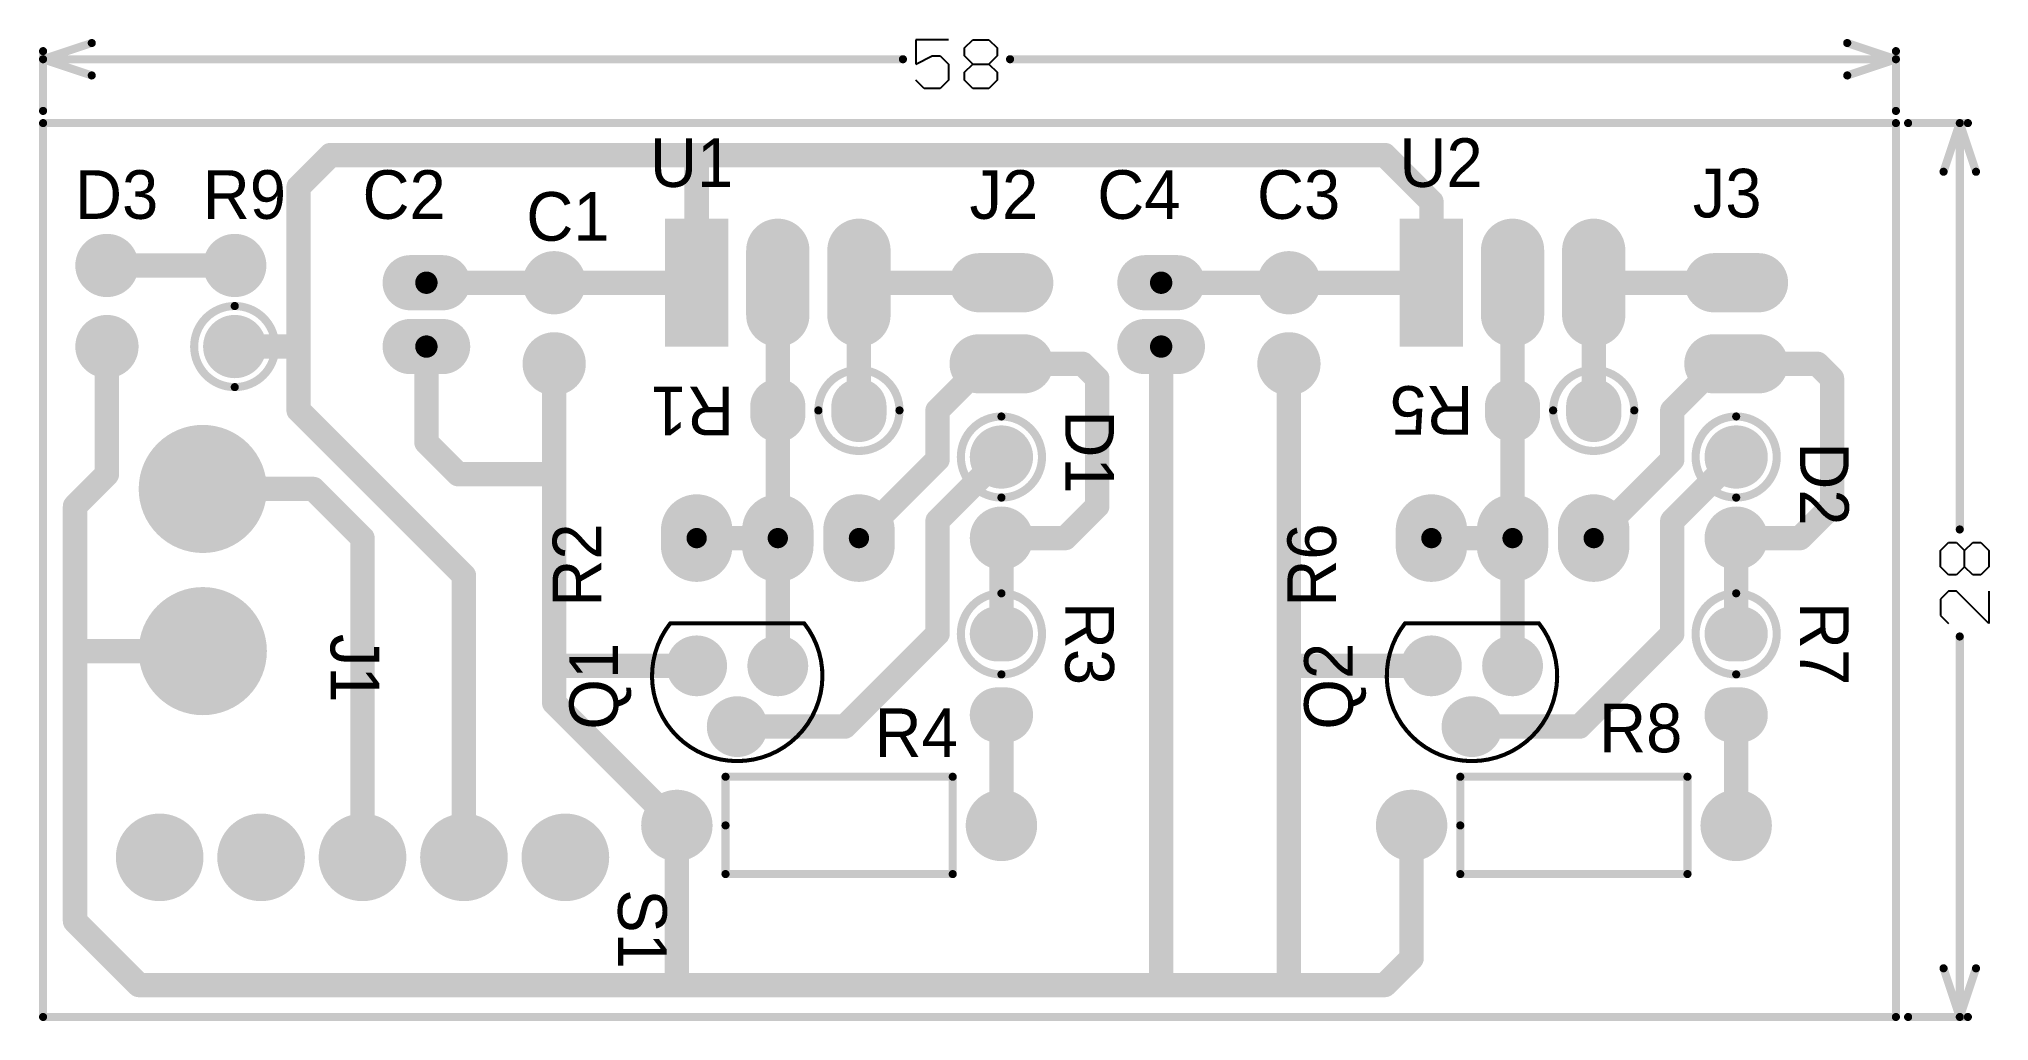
# Model space of a CAD drawing. Header units: millimetres. Extents: x 9.9 to 70.9, y 5.9 to 36.6.
import ezdxf

# ---------------------------------------------------------------- set-up
doc = ezdxf.new("R2010")
doc.units = ezdxf.units.MM
for name, color, linetype in [('BottomLayer', 5, 'Continuous'), ('BottomSolder', 6, 'Continuous'), ('Mechanical1', 6, 'Continuous'), ('MultiLayer', 9, 'Continuous'), ('PadHoleLayer', 156, 'Continuous'), ('TopLayer', 1, 'Continuous'), ('TopOverlay', 2, 'Continuous'), ('TopSolder', 216, 'Continuous')]:
    doc.layers.add(name, color=color, linetype=linetype)

msp = doc.modelspace()

# ---------------------------------------------------------------- texts
at = {"layer": 'TopOverlay'}
for s, p in [('U1', (29, 32)), ('U2', (52.46, 32)), ('D3', (11, 31)), ('R9', (15, 31)), ('C2', (20, 31)), ('J2', (39, 31)), ('C4', (43, 31)), ('C3', (48, 31)), ('J3', (61.641, 31.045)), ('C1', (25.127, 30.315)), ('R4', (36.03, 14.14)), ('R8', (58.71, 14.29))]:
    msp.add_text(s, height=1.524, dxfattribs=at).set_placement(p)
for s, rotation, p in [('R1', 180, (31.63, 25.74)), ('R5', 180, (54.77, 25.76)), ('D1', 270, (42, 25)), ('D2', 270, (65, 24)), ('R6', 90, (50.476, 18.854)), ('R2', 90, (27.476, 18.854)), ('R3', 270, (42, 19)), ('R7', 270, (65, 19)), ('J1', 270, (19, 18)), ('Q1', 90, (28, 15)), ('Q2', 90, (51, 15)), ('S1', 270, (28, 10))]:
    msp.add_text(s, height=1.524, rotation=rotation, dxfattribs=at).set_placement(p)

# ---------------------------------------------------------------- blocks, each defined once
blk = doc.blocks.new('CAP_CER_1')
at = {"layer": 'BottomLayer', "const_width": 0.889}
for points in [[(-2.095, 0, 1), (-1.206, 0, 1)], [(0.445, 0, 1), (1.333, 0, 1)]]:
    blk.add_lwpolyline(points, format="xyb", close=True, dxfattribs=at)
at = {"layer": 'BottomSolder', "const_width": 0.991}
for points in [[(-2.146, 0, 1), (-1.156, 0, 1)], [(0.394, 0, 1), (1.384, 0, 1)]]:
    blk.add_lwpolyline(points, format="xyb", close=True, dxfattribs=at)
at = {"layer": 'MultiLayer', "const_width": 0.889}
for points in [[(-2.095, 0, 1), (-1.206, 0, 1)], [(0.445, 0, 1), (1.333, 0, 1)]]:
    blk.add_lwpolyline(points, format="xyb", close=True, dxfattribs=at)
at = {"layer": 'PadHoleLayer', "const_width": 0.4}
for points in [[(-1.851, 0, 1), (-1.451, 0, 1)], [(0.689, 0, 1), (1.089, 0, 1)]]:
    blk.add_lwpolyline(points, format="xyb", close=True, dxfattribs=at)
at = {"layer": 'TopLayer', "const_width": 0.889}
for points in [[(-2.095, 0, 1), (-1.206, 0, 1)], [(0.445, 0, 1), (1.333, 0, 1)]]:
    blk.add_lwpolyline(points, format="xyb", close=True, dxfattribs=at)
at = {"layer": 'TopSolder', "const_width": 0.991}
for points in [[(-2.146, 0, 1), (-1.156, 0, 1)], [(0.394, 0, 1), (1.384, 0, 1)]]:
    blk.add_lwpolyline(points, format="xyb", close=True, dxfattribs=at)
blk = doc.blocks.new('CAP_ELEC_5X11X2MM_2')
at = {"layer": 'BottomLayer', "const_width": 1.524}
for points in [[(-1, 0.508), (-1, -0.508)], [(1, 0.508), (1, -0.508)]]:
    blk.add_lwpolyline(points, dxfattribs=at)
at = {"layer": 'BottomLayer', "const_width": 0.762}
for points in [[(-1.381, 0.508, 1), (-0.619, 0.508, 1)], [(0.619, 0.508, 1), (1.381, 0.508, 1)], [(-1.381, -0.508, 1), (-0.619, -0.508, 1)], [(0.619, -0.508, 1), (1.381, -0.508, 1)]]:
    blk.add_lwpolyline(points, format="xyb", close=True, dxfattribs=at)
at = {"layer": 'BottomSolder', "const_width": 1.727}
for points in [[(-1, 0.508), (-1, -0.508)], [(1, 0.508), (1, -0.508)]]:
    blk.add_lwpolyline(points, dxfattribs=at)
at = {"layer": 'BottomSolder', "const_width": 0.864}
for points in [[(-1.432, 0.508, 1), (-0.568, 0.508, 1)], [(0.568, 0.508, 1), (1.432, 0.508, 1)], [(-1.432, -0.508, 1), (-0.568, -0.508, 1)], [(0.568, -0.508, 1), (1.432, -0.508, 1)]]:
    blk.add_lwpolyline(points, format="xyb", close=True, dxfattribs=at)
at = {"layer": 'MultiLayer', "const_width": 1.524}
for points in [[(-1, 0.508), (-1, -0.508)], [(1, 0.508), (1, -0.508)]]:
    blk.add_lwpolyline(points, dxfattribs=at)
at = {"layer": 'MultiLayer', "const_width": 0.762}
for points in [[(-1.381, 0.508, 1), (-0.619, 0.508, 1)], [(0.619, 0.508, 1), (1.381, 0.508, 1)], [(-1.381, -0.508, 1), (-0.619, -0.508, 1)], [(0.619, -0.508, 1), (1.381, -0.508, 1)]]:
    blk.add_lwpolyline(points, format="xyb", close=True, dxfattribs=at)
at = {"layer": 'PadHoleLayer', "const_width": 0.35}
for points in [[(-1.175, 0, 1), (-0.825, 0, 1)], [(0.825, 0, 1), (1.175, 0, 1)]]:
    blk.add_lwpolyline(points, format="xyb", close=True, dxfattribs=at)
at = {"layer": 'TopLayer', "const_width": 1.524}
for points in [[(-1, 0.508), (-1, -0.508)], [(1, 0.508), (1, -0.508)]]:
    blk.add_lwpolyline(points, dxfattribs=at)
at = {"layer": 'TopLayer', "const_width": 0.762}
for points in [[(-1.381, 0.508, 1), (-0.619, 0.508, 1)], [(0.619, 0.508, 1), (1.381, 0.508, 1)], [(-1.381, -0.508, 1), (-0.619, -0.508, 1)], [(0.619, -0.508, 1), (1.381, -0.508, 1)]]:
    blk.add_lwpolyline(points, format="xyb", close=True, dxfattribs=at)
at = {"layer": 'TopSolder', "const_width": 1.727}
for points in [[(-1, 0.508), (-1, -0.508)], [(1, 0.508), (1, -0.508)]]:
    blk.add_lwpolyline(points, dxfattribs=at)
at = {"layer": 'TopSolder', "const_width": 0.864}
for points in [[(-1.432, 0.508, 1), (-0.568, 0.508, 1)], [(0.568, 0.508, 1), (1.432, 0.508, 1)], [(-1.432, -0.508, 1), (-0.568, -0.508, 1)], [(0.568, -0.508, 1), (1.432, -0.508, 1)]]:
    blk.add_lwpolyline(points, format="xyb", close=True, dxfattribs=at)
blk = doc.blocks.new('CAP_CER_3')
at = {"layer": 'BottomLayer', "const_width": 0.889}
for points in [[(-2.095, 0, 1), (-1.206, 0, 1)], [(0.445, 0, 1), (1.333, 0, 1)]]:
    blk.add_lwpolyline(points, format="xyb", close=True, dxfattribs=at)
at = {"layer": 'BottomSolder', "const_width": 0.991}
for points in [[(-2.146, 0, 1), (-1.156, 0, 1)], [(0.394, 0, 1), (1.384, 0, 1)]]:
    blk.add_lwpolyline(points, format="xyb", close=True, dxfattribs=at)
at = {"layer": 'MultiLayer', "const_width": 0.889}
for points in [[(-2.095, 0, 1), (-1.206, 0, 1)], [(0.445, 0, 1), (1.333, 0, 1)]]:
    blk.add_lwpolyline(points, format="xyb", close=True, dxfattribs=at)
at = {"layer": 'PadHoleLayer', "const_width": 0.4}
for points in [[(-1.851, 0, 1), (-1.451, 0, 1)], [(0.689, 0, 1), (1.089, 0, 1)]]:
    blk.add_lwpolyline(points, format="xyb", close=True, dxfattribs=at)
at = {"layer": 'TopLayer', "const_width": 0.889}
for points in [[(-2.095, 0, 1), (-1.206, 0, 1)], [(0.445, 0, 1), (1.333, 0, 1)]]:
    blk.add_lwpolyline(points, format="xyb", close=True, dxfattribs=at)
at = {"layer": 'TopSolder', "const_width": 0.991}
for points in [[(-2.146, 0, 1), (-1.156, 0, 1)], [(0.394, 0, 1), (1.384, 0, 1)]]:
    blk.add_lwpolyline(points, format="xyb", close=True, dxfattribs=at)
blk = doc.blocks.new('CAP_ELEC_5X11X2MM_4')
at = {"layer": 'BottomLayer', "const_width": 1.524}
for points in [[(-1, 0.508), (-1, -0.508)], [(1, 0.508), (1, -0.508)]]:
    blk.add_lwpolyline(points, dxfattribs=at)
at = {"layer": 'BottomLayer', "const_width": 0.762}
for points in [[(-1.381, 0.508, 1), (-0.619, 0.508, 1)], [(0.619, 0.508, 1), (1.381, 0.508, 1)], [(-1.381, -0.508, 1), (-0.619, -0.508, 1)], [(0.619, -0.508, 1), (1.381, -0.508, 1)]]:
    blk.add_lwpolyline(points, format="xyb", close=True, dxfattribs=at)
at = {"layer": 'BottomSolder', "const_width": 1.727}
for points in [[(-1, 0.508), (-1, -0.508)], [(1, 0.508), (1, -0.508)]]:
    blk.add_lwpolyline(points, dxfattribs=at)
at = {"layer": 'BottomSolder', "const_width": 0.864}
for points in [[(-1.432, 0.508, 1), (-0.568, 0.508, 1)], [(0.568, 0.508, 1), (1.432, 0.508, 1)], [(-1.432, -0.508, 1), (-0.568, -0.508, 1)], [(0.568, -0.508, 1), (1.432, -0.508, 1)]]:
    blk.add_lwpolyline(points, format="xyb", close=True, dxfattribs=at)
at = {"layer": 'MultiLayer', "const_width": 1.524}
for points in [[(-1, 0.508), (-1, -0.508)], [(1, 0.508), (1, -0.508)]]:
    blk.add_lwpolyline(points, dxfattribs=at)
at = {"layer": 'MultiLayer', "const_width": 0.762}
for points in [[(-1.381, 0.508, 1), (-0.619, 0.508, 1)], [(0.619, 0.508, 1), (1.381, 0.508, 1)], [(-1.381, -0.508, 1), (-0.619, -0.508, 1)], [(0.619, -0.508, 1), (1.381, -0.508, 1)]]:
    blk.add_lwpolyline(points, format="xyb", close=True, dxfattribs=at)
at = {"layer": 'PadHoleLayer', "const_width": 0.35}
for points in [[(-1.175, 0, 1), (-0.825, 0, 1)], [(0.825, 0, 1), (1.175, 0, 1)]]:
    blk.add_lwpolyline(points, format="xyb", close=True, dxfattribs=at)
at = {"layer": 'TopLayer', "const_width": 1.524}
for points in [[(-1, 0.508), (-1, -0.508)], [(1, 0.508), (1, -0.508)]]:
    blk.add_lwpolyline(points, dxfattribs=at)
at = {"layer": 'TopLayer', "const_width": 0.762}
for points in [[(-1.381, 0.508, 1), (-0.619, 0.508, 1)], [(0.619, 0.508, 1), (1.381, 0.508, 1)], [(-1.381, -0.508, 1), (-0.619, -0.508, 1)], [(0.619, -0.508, 1), (1.381, -0.508, 1)]]:
    blk.add_lwpolyline(points, format="xyb", close=True, dxfattribs=at)
at = {"layer": 'TopSolder', "const_width": 1.727}
for points in [[(-1, 0.508), (-1, -0.508)], [(1, 0.508), (1, -0.508)]]:
    blk.add_lwpolyline(points, dxfattribs=at)
at = {"layer": 'TopSolder', "const_width": 0.864}
for points in [[(-1.432, 0.508, 1), (-0.568, 0.508, 1)], [(0.568, 0.508, 1), (1.432, 0.508, 1)], [(-1.432, -0.508, 1), (-0.568, -0.508, 1)], [(0.568, -0.508, 1), (1.432, -0.508, 1)]]:
    blk.add_lwpolyline(points, format="xyb", close=True, dxfattribs=at)
blk = doc.blocks.new('DO_41_VERTICAL_5')
at = {"layer": 'BottomLayer', "const_width": 0.889}
for points in [[(-1.714, 0, 1), (-0.825, 0, 1)], [(0.825, 0, 1), (1.714, 0, 1)]]:
    blk.add_lwpolyline(points, format="xyb", close=True, dxfattribs=at)
at = {"layer": 'BottomSolder', "const_width": 0.991}
for points in [[(-1.765, 0, 1), (-0.775, 0, 1)], [(0.775, 0, 1), (1.765, 0, 1)]]:
    blk.add_lwpolyline(points, format="xyb", close=True, dxfattribs=at)
at = {"layer": 'MultiLayer', "const_width": 0.889}
for points in [[(-1.714, 0, 1), (-0.825, 0, 1)], [(0.825, 0, 1), (1.714, 0, 1)]]:
    blk.add_lwpolyline(points, format="xyb", close=True, dxfattribs=at)
at = {"layer": 'PadHoleLayer', "const_width": 0.5}
for points in [[(-1.52, 0, 1), (-1.02, 0, 1)], [(1.02, 0, 1), (1.52, 0, 1)]]:
    blk.add_lwpolyline(points, format="xyb", close=True, dxfattribs=at)
at = {"layer": 'TopLayer', "const_width": 0.889}
for points in [[(-1.714, 0, 1), (-0.825, 0, 1)], [(0.825, 0, 1), (1.714, 0, 1)]]:
    blk.add_lwpolyline(points, format="xyb", close=True, dxfattribs=at)
at = {"layer": 'TopOverlay'}
for points, const_width in [([(2.54, 0, 1), (0, 0, 1)], 0.254), ([(-0.064, 0, 1), (0.064, 0, 1)], 0.127), ([(2.477, 0, 1), (2.603, 0, 1)], 0.127)]:
    blk.add_lwpolyline(points, format="xyb", close=True, dxfattribs=dict(at, const_width=const_width))
at = {"layer": 'TopSolder', "const_width": 0.991}
for points in [[(-1.765, 0, 1), (-0.775, 0, 1)], [(0.775, 0, 1), (1.765, 0, 1)]]:
    blk.add_lwpolyline(points, format="xyb", close=True, dxfattribs=at)
blk = doc.blocks.new('DO_41_VERTICAL_6')
at = {"layer": 'BottomLayer', "const_width": 0.889}
for points in [[(-1.714, 0, 1), (-0.825, 0, 1)], [(0.825, 0, 1), (1.714, 0, 1)]]:
    blk.add_lwpolyline(points, format="xyb", close=True, dxfattribs=at)
at = {"layer": 'BottomSolder', "const_width": 0.991}
for points in [[(-1.765, 0, 1), (-0.775, 0, 1)], [(0.775, 0, 1), (1.765, 0, 1)]]:
    blk.add_lwpolyline(points, format="xyb", close=True, dxfattribs=at)
at = {"layer": 'MultiLayer', "const_width": 0.889}
for points in [[(-1.714, 0, 1), (-0.825, 0, 1)], [(0.825, 0, 1), (1.714, 0, 1)]]:
    blk.add_lwpolyline(points, format="xyb", close=True, dxfattribs=at)
at = {"layer": 'PadHoleLayer', "const_width": 0.5}
for points in [[(-1.52, 0, 1), (-1.02, 0, 1)], [(1.02, 0, 1), (1.52, 0, 1)]]:
    blk.add_lwpolyline(points, format="xyb", close=True, dxfattribs=at)
at = {"layer": 'TopLayer', "const_width": 0.889}
for points in [[(-1.714, 0, 1), (-0.825, 0, 1)], [(0.825, 0, 1), (1.714, 0, 1)]]:
    blk.add_lwpolyline(points, format="xyb", close=True, dxfattribs=at)
at = {"layer": 'TopOverlay'}
for points, const_width in [([(2.54, 0, 1), (0, 0, 1)], 0.254), ([(-0.064, 0, 1), (0.064, 0, 1)], 0.127), ([(2.477, 0, 1), (2.603, 0, 1)], 0.127)]:
    blk.add_lwpolyline(points, format="xyb", close=True, dxfattribs=dict(at, const_width=const_width))
at = {"layer": 'TopSolder', "const_width": 0.991}
for points in [[(-1.765, 0, 1), (-0.775, 0, 1)], [(0.775, 0, 1), (1.765, 0, 1)]]:
    blk.add_lwpolyline(points, format="xyb", close=True, dxfattribs=at)
blk = doc.blocks.new('BLOCK_TERMINAL_2_7')
at = {"layer": 'BottomLayer', "const_width": 1.905}
for points in [[(-0.952, 2.54, 1), (0.952, 2.54, 1)], [(-0.952, -2.54, 1), (0.952, -2.54, 1)]]:
    blk.add_lwpolyline(points, format="xyb", close=True, dxfattribs=at)
at = {"layer": 'BottomSolder', "const_width": 2.007}
for points in [[(-1.003, 2.54, 1), (1.003, 2.54, 1)], [(-1.003, -2.54, 1), (1.003, -2.54, 1)]]:
    blk.add_lwpolyline(points, format="xyb", close=True, dxfattribs=at)
at = {"layer": 'MultiLayer', "const_width": 1.905}
for points in [[(-0.952, 2.54, 1), (0.952, 2.54, 1)], [(-0.952, -2.54, 1), (0.952, -2.54, 1)]]:
    blk.add_lwpolyline(points, format="xyb", close=True, dxfattribs=at)
at = {"layer": 'PadHoleLayer', "const_width": 0.5}
for points in [[(-0.25, 2.54, 1), (0.25, 2.54, 1)], [(-0.25, -2.54, 1), (0.25, -2.54, 1)]]:
    blk.add_lwpolyline(points, format="xyb", close=True, dxfattribs=at)
at = {"layer": 'TopLayer', "const_width": 1.905}
for points in [[(-0.952, 2.54, 1), (0.952, 2.54, 1)], [(-0.952, -2.54, 1), (0.952, -2.54, 1)]]:
    blk.add_lwpolyline(points, format="xyb", close=True, dxfattribs=at)
at = {"layer": 'TopSolder', "const_width": 2.007}
for points in [[(-1.003, 2.54, 1), (1.003, 2.54, 1)], [(-1.003, -2.54, 1), (1.003, -2.54, 1)]]:
    blk.add_lwpolyline(points, format="xyb", close=True, dxfattribs=at)
blk = doc.blocks.new('HEADER_1X2_8')
at = {"layer": 'BottomLayer', "const_width": 1.651}
for points in [[(0.699, 1.27), (-0.699, 1.27)], [(0.699, -1.27), (-0.699, -1.27)]]:
    blk.add_lwpolyline(points, dxfattribs=at)
at = {"layer": 'BottomLayer', "const_width": 0.825}
for points in [[(-1.111, 1.27, 1), (-0.286, 1.27, 1)], [(0.286, 1.27, 1), (1.111, 1.27, 1)], [(-1.111, -1.27, 1), (-0.286, -1.27, 1)], [(0.286, -1.27, 1), (1.111, -1.27, 1)]]:
    blk.add_lwpolyline(points, format="xyb", close=True, dxfattribs=at)
at = {"layer": 'BottomSolder', "const_width": 1.854}
for points in [[(0.699, 1.27), (-0.699, 1.27)], [(0.699, -1.27), (-0.699, -1.27)]]:
    blk.add_lwpolyline(points, dxfattribs=at)
at = {"layer": 'BottomSolder', "const_width": 0.927}
for points in [[(-1.162, 1.27, 1), (-0.235, 1.27, 1)], [(0.235, 1.27, 1), (1.162, 1.27, 1)], [(-1.162, -1.27, 1), (-0.235, -1.27, 1)], [(0.235, -1.27, 1), (1.162, -1.27, 1)]]:
    blk.add_lwpolyline(points, format="xyb", close=True, dxfattribs=at)
at = {"layer": 'MultiLayer', "const_width": 1.651}
for points in [[(0.699, 1.27), (-0.699, 1.27)], [(0.699, -1.27), (-0.699, -1.27)]]:
    blk.add_lwpolyline(points, dxfattribs=at)
at = {"layer": 'MultiLayer', "const_width": 0.825}
for points in [[(-1.111, 1.27, 1), (-0.286, 1.27, 1)], [(0.286, 1.27, 1), (1.111, 1.27, 1)], [(-1.111, -1.27, 1), (-0.286, -1.27, 1)], [(0.286, -1.27, 1), (1.111, -1.27, 1)]]:
    blk.add_lwpolyline(points, format="xyb", close=True, dxfattribs=at)
at = {"layer": 'PadHoleLayer', "const_width": 0.45}
for points in [[(-0.225, 1.27, 1), (0.225, 1.27, 1)], [(-0.225, -1.27, 1), (0.225, -1.27, 1)]]:
    blk.add_lwpolyline(points, format="xyb", close=True, dxfattribs=at)
at = {"layer": 'TopLayer', "const_width": 1.651}
for points in [[(0.699, 1.27), (-0.699, 1.27)], [(0.699, -1.27), (-0.699, -1.27)]]:
    blk.add_lwpolyline(points, dxfattribs=at)
at = {"layer": 'TopLayer', "const_width": 0.825}
for points in [[(-1.111, 1.27, 1), (-0.286, 1.27, 1)], [(0.286, 1.27, 1), (1.111, 1.27, 1)], [(-1.111, -1.27, 1), (-0.286, -1.27, 1)], [(0.286, -1.27, 1), (1.111, -1.27, 1)]]:
    blk.add_lwpolyline(points, format="xyb", close=True, dxfattribs=at)
at = {"layer": 'TopSolder', "const_width": 1.854}
for points in [[(0.699, 1.27), (-0.699, 1.27)], [(0.699, -1.27), (-0.699, -1.27)]]:
    blk.add_lwpolyline(points, dxfattribs=at)
at = {"layer": 'TopSolder', "const_width": 0.927}
for points in [[(-1.162, 1.27, 1), (-0.235, 1.27, 1)], [(0.235, 1.27, 1), (1.162, 1.27, 1)], [(-1.162, -1.27, 1), (-0.235, -1.27, 1)], [(0.235, -1.27, 1), (1.162, -1.27, 1)]]:
    blk.add_lwpolyline(points, format="xyb", close=True, dxfattribs=at)
blk = doc.blocks.new('HEADER_1X2_9')
at = {"layer": 'BottomLayer', "const_width": 1.651}
for points in [[(0.699, 1.27), (-0.699, 1.27)], [(0.699, -1.27), (-0.699, -1.27)]]:
    blk.add_lwpolyline(points, dxfattribs=at)
at = {"layer": 'BottomLayer', "const_width": 0.825}
for points in [[(-1.111, 1.27, 1), (-0.286, 1.27, 1)], [(0.286, 1.27, 1), (1.111, 1.27, 1)], [(-1.111, -1.27, 1), (-0.286, -1.27, 1)], [(0.286, -1.27, 1), (1.111, -1.27, 1)]]:
    blk.add_lwpolyline(points, format="xyb", close=True, dxfattribs=at)
at = {"layer": 'BottomSolder', "const_width": 1.854}
for points in [[(0.699, 1.27), (-0.699, 1.27)], [(0.699, -1.27), (-0.699, -1.27)]]:
    blk.add_lwpolyline(points, dxfattribs=at)
at = {"layer": 'BottomSolder', "const_width": 0.927}
for points in [[(-1.162, 1.27, 1), (-0.235, 1.27, 1)], [(0.235, 1.27, 1), (1.162, 1.27, 1)], [(-1.162, -1.27, 1), (-0.235, -1.27, 1)], [(0.235, -1.27, 1), (1.162, -1.27, 1)]]:
    blk.add_lwpolyline(points, format="xyb", close=True, dxfattribs=at)
at = {"layer": 'MultiLayer', "const_width": 1.651}
for points in [[(0.699, 1.27), (-0.699, 1.27)], [(0.699, -1.27), (-0.699, -1.27)]]:
    blk.add_lwpolyline(points, dxfattribs=at)
at = {"layer": 'MultiLayer', "const_width": 0.825}
for points in [[(-1.111, 1.27, 1), (-0.286, 1.27, 1)], [(0.286, 1.27, 1), (1.111, 1.27, 1)], [(-1.111, -1.27, 1), (-0.286, -1.27, 1)], [(0.286, -1.27, 1), (1.111, -1.27, 1)]]:
    blk.add_lwpolyline(points, format="xyb", close=True, dxfattribs=at)
at = {"layer": 'PadHoleLayer', "const_width": 0.45}
for points in [[(-0.225, 1.27, 1), (0.225, 1.27, 1)], [(-0.225, -1.27, 1), (0.225, -1.27, 1)]]:
    blk.add_lwpolyline(points, format="xyb", close=True, dxfattribs=at)
at = {"layer": 'TopLayer', "const_width": 1.651}
for points in [[(0.699, 1.27), (-0.699, 1.27)], [(0.699, -1.27), (-0.699, -1.27)]]:
    blk.add_lwpolyline(points, dxfattribs=at)
at = {"layer": 'TopLayer', "const_width": 0.825}
for points in [[(-1.111, 1.27, 1), (-0.286, 1.27, 1)], [(0.286, 1.27, 1), (1.111, 1.27, 1)], [(-1.111, -1.27, 1), (-0.286, -1.27, 1)], [(0.286, -1.27, 1), (1.111, -1.27, 1)]]:
    blk.add_lwpolyline(points, format="xyb", close=True, dxfattribs=at)
at = {"layer": 'TopSolder', "const_width": 1.854}
for points in [[(0.699, 1.27), (-0.699, 1.27)], [(0.699, -1.27), (-0.699, -1.27)]]:
    blk.add_lwpolyline(points, dxfattribs=at)
at = {"layer": 'TopSolder', "const_width": 0.927}
for points in [[(-1.162, 1.27, 1), (-0.235, 1.27, 1)], [(0.235, 1.27, 1), (1.162, 1.27, 1)], [(-1.162, -1.27, 1), (-0.235, -1.27, 1)], [(0.235, -1.27, 1), (1.162, -1.27, 1)]]:
    blk.add_lwpolyline(points, format="xyb", close=True, dxfattribs=at)
blk = doc.blocks.new('TO_92_10')
at = {"layer": 'BottomLayer', "const_width": 0.85}
for points in [[(-0.425, 0.952, 1), (0.425, 0.952, 1)], [(-1.695, -0.952, 1), (-0.845, -0.952, 1)], [(0.845, -0.952, 1), (1.695, -0.952, 1)]]:
    blk.add_lwpolyline(points, format="xyb", close=True, dxfattribs=at)
at = {"layer": 'BottomSolder', "const_width": 0.952}
for points in [[(-0.476, 0.952, 1), (0.476, 0.952, 1)], [(-1.746, -0.952, 1), (-0.794, -0.952, 1)], [(0.794, -0.952, 1), (1.746, -0.952, 1)]]:
    blk.add_lwpolyline(points, format="xyb", close=True, dxfattribs=at)
at = {"layer": 'MultiLayer', "const_width": 0.85}
for points in [[(-0.425, 0.952, 1), (0.425, 0.952, 1)], [(-1.695, -0.952, 1), (-0.845, -0.952, 1)], [(0.845, -0.952, 1), (1.695, -0.952, 1)]]:
    blk.add_lwpolyline(points, format="xyb", close=True, dxfattribs=at)
at = {"layer": 'PadHoleLayer', "const_width": 0.4}
for points in [[(-0.2, 0.952, 1), (0.2, 0.952, 1)], [(-1.47, -0.952, 1), (-1.07, -0.952, 1)], [(1.07, -0.952, 1), (1.47, -0.952, 1)]]:
    blk.add_lwpolyline(points, format="xyb", close=True, dxfattribs=at)
at = {"layer": 'TopLayer', "const_width": 0.85}
for points in [[(-0.425, 0.952, 1), (0.425, 0.952, 1)], [(-1.695, -0.952, 1), (-0.845, -0.952, 1)], [(0.845, -0.952, 1), (1.695, -0.952, 1)]]:
    blk.add_lwpolyline(points, format="xyb", close=True, dxfattribs=at)
at = {"layer": 'TopOverlay', "const_width": 0.127}
blk.add_lwpolyline([(-2.094, -2.286, -2.05592), (2.102, -2.277)], format="xyb", dxfattribs=at)
blk.add_lwpolyline([(2.094, -2.286), (-2.094, -2.286)], dxfattribs=at)
at = {"layer": 'TopOverlay', "const_width": 0.0635}
for points in [[(-2.126, -2.286, 1), (-2.063, -2.286, 1)], [(-2.126, -2.286, 1), (-2.063, -2.286, 1)], [(2.063, -2.286, 1), (2.126, -2.286, 1)], [(2.07, -2.277, 1), (2.133, -2.277, 1)]]:
    blk.add_lwpolyline(points, format="xyb", close=True, dxfattribs=at)
at = {"layer": 'TopSolder', "const_width": 0.952}
for points in [[(-0.476, 0.952, 1), (0.476, 0.952, 1)], [(-1.746, -0.952, 1), (-0.794, -0.952, 1)], [(0.794, -0.952, 1), (1.746, -0.952, 1)]]:
    blk.add_lwpolyline(points, format="xyb", close=True, dxfattribs=at)
blk = doc.blocks.new('TO_92_11')
at = {"layer": 'BottomLayer', "const_width": 0.85}
for points in [[(-0.425, 0.952, 1), (0.425, 0.952, 1)], [(-1.695, -0.952, 1), (-0.845, -0.952, 1)], [(0.845, -0.952, 1), (1.695, -0.952, 1)]]:
    blk.add_lwpolyline(points, format="xyb", close=True, dxfattribs=at)
at = {"layer": 'BottomSolder', "const_width": 0.952}
for points in [[(-0.476, 0.952, 1), (0.476, 0.952, 1)], [(-1.746, -0.952, 1), (-0.794, -0.952, 1)], [(0.794, -0.952, 1), (1.746, -0.952, 1)]]:
    blk.add_lwpolyline(points, format="xyb", close=True, dxfattribs=at)
at = {"layer": 'MultiLayer', "const_width": 0.85}
for points in [[(-0.425, 0.952, 1), (0.425, 0.952, 1)], [(-1.695, -0.952, 1), (-0.845, -0.952, 1)], [(0.845, -0.952, 1), (1.695, -0.952, 1)]]:
    blk.add_lwpolyline(points, format="xyb", close=True, dxfattribs=at)
at = {"layer": 'PadHoleLayer', "const_width": 0.4}
for points in [[(-0.2, 0.952, 1), (0.2, 0.952, 1)], [(-1.47, -0.952, 1), (-1.07, -0.952, 1)], [(1.07, -0.952, 1), (1.47, -0.952, 1)]]:
    blk.add_lwpolyline(points, format="xyb", close=True, dxfattribs=at)
at = {"layer": 'TopLayer', "const_width": 0.85}
for points in [[(-0.425, 0.952, 1), (0.425, 0.952, 1)], [(-1.695, -0.952, 1), (-0.845, -0.952, 1)], [(0.845, -0.952, 1), (1.695, -0.952, 1)]]:
    blk.add_lwpolyline(points, format="xyb", close=True, dxfattribs=at)
at = {"layer": 'TopOverlay', "const_width": 0.127}
blk.add_lwpolyline([(-2.094, -2.286, -2.05592), (2.102, -2.277)], format="xyb", dxfattribs=at)
blk.add_lwpolyline([(2.094, -2.286), (-2.094, -2.286)], dxfattribs=at)
at = {"layer": 'TopOverlay', "const_width": 0.0635}
for points in [[(-2.126, -2.286, 1), (-2.063, -2.286, 1)], [(-2.126, -2.286, 1), (-2.063, -2.286, 1)], [(2.063, -2.286, 1), (2.126, -2.286, 1)], [(2.07, -2.277, 1), (2.133, -2.277, 1)]]:
    blk.add_lwpolyline(points, format="xyb", close=True, dxfattribs=at)
at = {"layer": 'TopSolder', "const_width": 0.952}
for points in [[(-0.476, 0.952, 1), (0.476, 0.952, 1)], [(-1.746, -0.952, 1), (-0.794, -0.952, 1)], [(0.794, -0.952, 1), (1.746, -0.952, 1)]]:
    blk.add_lwpolyline(points, format="xyb", close=True, dxfattribs=at)
blk = doc.blocks.new('RES_VERTICAL_12')
at = {"layer": 'BottomLayer', "const_width": 1.524}
for points in [[(-1.27, 0.127), (-1.27, -0.127)], [(1.27, 0.127), (1.27, -0.127)]]:
    blk.add_lwpolyline(points, dxfattribs=at)
at = {"layer": 'BottomLayer', "const_width": 0.762}
for points in [[(-1.651, 0.127, 1), (-0.889, 0.127, 1)], [(-1.651, -0.127, 1), (-0.889, -0.127, 1)], [(0.889, 0.127, 1), (1.651, 0.127, 1)], [(0.889, -0.127, 1), (1.651, -0.127, 1)]]:
    blk.add_lwpolyline(points, format="xyb", close=True, dxfattribs=at)
at = {"layer": 'BottomSolder', "const_width": 1.727}
for points in [[(-1.27, 0.127), (-1.27, -0.127)], [(1.27, 0.127), (1.27, -0.127)]]:
    blk.add_lwpolyline(points, dxfattribs=at)
at = {"layer": 'BottomSolder', "const_width": 0.864}
for points in [[(-1.702, 0.127, 1), (-0.838, 0.127, 1)], [(-1.702, -0.127, 1), (-0.838, -0.127, 1)], [(0.838, 0.127, 1), (1.702, 0.127, 1)], [(0.838, -0.127, 1), (1.702, -0.127, 1)]]:
    blk.add_lwpolyline(points, format="xyb", close=True, dxfattribs=at)
at = {"layer": 'MultiLayer', "const_width": 1.524}
for points in [[(-1.27, 0.127), (-1.27, -0.127)], [(1.27, 0.127), (1.27, -0.127)]]:
    blk.add_lwpolyline(points, dxfattribs=at)
at = {"layer": 'MultiLayer', "const_width": 0.762}
for points in [[(-1.651, 0.127, 1), (-0.889, 0.127, 1)], [(-1.651, -0.127, 1), (-0.889, -0.127, 1)], [(0.889, 0.127, 1), (1.651, 0.127, 1)], [(0.889, -0.127, 1), (1.651, -0.127, 1)]]:
    blk.add_lwpolyline(points, format="xyb", close=True, dxfattribs=at)
at = {"layer": 'PadHoleLayer', "const_width": 0.4}
for points in [[(-1.47, 0, 1), (-1.07, 0, 1)], [(1.07, 0, 1), (1.47, 0, 1)]]:
    blk.add_lwpolyline(points, format="xyb", close=True, dxfattribs=at)
at = {"layer": 'TopLayer', "const_width": 1.524}
for points in [[(-1.27, 0.127), (-1.27, -0.127)], [(1.27, 0.127), (1.27, -0.127)]]:
    blk.add_lwpolyline(points, dxfattribs=at)
at = {"layer": 'TopLayer', "const_width": 0.762}
for points in [[(-1.651, 0.127, 1), (-0.889, 0.127, 1)], [(-1.651, -0.127, 1), (-0.889, -0.127, 1)], [(0.889, 0.127, 1), (1.651, 0.127, 1)], [(0.889, -0.127, 1), (1.651, -0.127, 1)]]:
    blk.add_lwpolyline(points, format="xyb", close=True, dxfattribs=at)
at = {"layer": 'TopOverlay'}
for points, const_width in [([(2.54, 0, 1), (0, 0, 1)], 0.254), ([(-0.064, 0, 1), (0.064, 0, 1)], 0.127), ([(2.477, 0, 1), (2.603, 0, 1)], 0.127)]:
    blk.add_lwpolyline(points, format="xyb", close=True, dxfattribs=dict(at, const_width=const_width))
at = {"layer": 'TopSolder', "const_width": 1.727}
for points in [[(-1.27, 0.127), (-1.27, -0.127)], [(1.27, 0.127), (1.27, -0.127)]]:
    blk.add_lwpolyline(points, dxfattribs=at)
at = {"layer": 'TopSolder', "const_width": 0.864}
for points in [[(-1.702, 0.127, 1), (-0.838, 0.127, 1)], [(-1.702, -0.127, 1), (-0.838, -0.127, 1)], [(0.838, 0.127, 1), (1.702, 0.127, 1)], [(0.838, -0.127, 1), (1.702, -0.127, 1)]]:
    blk.add_lwpolyline(points, format="xyb", close=True, dxfattribs=at)
blk = doc.blocks.new('TRIMPOT_13')
at = {"layer": 'BottomLayer', "const_width": 2.032}
for points in [[(-2.54, -0.254), (-2.54, 0.254)], [(0, -0.254), (0, 0.254)], [(2.54, -0.254), (2.54, 0.254)]]:
    blk.add_lwpolyline(points, dxfattribs=at)
at = {"layer": 'BottomLayer', "const_width": 1.016}
for points in [[(-3.048, 0.254, 1), (-2.032, 0.254, 1)], [(-0.508, 0.254, 1), (0.508, 0.254, 1)], [(2.032, 0.254, 1), (3.048, 0.254, 1)], [(-3.048, -0.254, 1), (-2.032, -0.254, 1)], [(-0.508, -0.254, 1), (0.508, -0.254, 1)], [(2.032, -0.254, 1), (3.048, -0.254, 1)]]:
    blk.add_lwpolyline(points, format="xyb", close=True, dxfattribs=at)
at = {"layer": 'BottomSolder', "const_width": 2.2352}
for points in [[(-2.54, -0.254), (-2.54, 0.254)], [(0, -0.254), (0, 0.254)], [(2.54, -0.254), (2.54, 0.254)]]:
    blk.add_lwpolyline(points, dxfattribs=at)
at = {"layer": 'BottomSolder', "const_width": 1.1176}
for points in [[(-3.0988, 0.254, 1), (-1.9812, 0.254, 1)], [(-0.5588, 0.254, 1), (0.5588, 0.254, 1)], [(1.9812, 0.254, 1), (3.0988, 0.254, 1)], [(-3.0988, -0.254, 1), (-1.9812, -0.254, 1)], [(-0.5588, -0.254, 1), (0.5588, -0.254, 1)], [(1.9812, -0.254, 1), (3.0988, -0.254, 1)]]:
    blk.add_lwpolyline(points, format="xyb", close=True, dxfattribs=at)
at = {"layer": 'MultiLayer', "const_width": 2.032}
for points in [[(-2.54, -0.254), (-2.54, 0.254)], [(0, -0.254), (0, 0.254)], [(2.54, -0.254), (2.54, 0.254)]]:
    blk.add_lwpolyline(points, dxfattribs=at)
at = {"layer": 'MultiLayer', "const_width": 1.016}
for points in [[(-3.048, 0.254, 1), (-2.032, 0.254, 1)], [(-0.508, 0.254, 1), (0.508, 0.254, 1)], [(2.032, 0.254, 1), (3.048, 0.254, 1)], [(-3.048, -0.254, 1), (-2.032, -0.254, 1)], [(-0.508, -0.254, 1), (0.508, -0.254, 1)], [(2.032, -0.254, 1), (3.048, -0.254, 1)]]:
    blk.add_lwpolyline(points, format="xyb", close=True, dxfattribs=at)
at = {"layer": 'PadHoleLayer', "const_width": 0.3175}
for points in [[(-2.69875, 0, 1), (-2.38125, 0, 1)], [(-0.15875, 0, 1), (0.15875, 0, 1)], [(2.38125, 0, 1), (2.69875, 0, 1)]]:
    blk.add_lwpolyline(points, format="xyb", close=True, dxfattribs=at)
at = {"layer": 'TopLayer', "const_width": 2.032}
for points in [[(-2.54, -0.254), (-2.54, 0.254)], [(0, -0.254), (0, 0.254)], [(2.54, -0.254), (2.54, 0.254)]]:
    blk.add_lwpolyline(points, dxfattribs=at)
at = {"layer": 'TopLayer', "const_width": 1.016}
for points in [[(-3.048, 0.254, 1), (-2.032, 0.254, 1)], [(-0.508, 0.254, 1), (0.508, 0.254, 1)], [(2.032, 0.254, 1), (3.048, 0.254, 1)], [(-3.048, -0.254, 1), (-2.032, -0.254, 1)], [(-0.508, -0.254, 1), (0.508, -0.254, 1)], [(2.032, -0.254, 1), (3.048, -0.254, 1)]]:
    blk.add_lwpolyline(points, format="xyb", close=True, dxfattribs=at)
at = {"layer": 'TopSolder', "const_width": 2.2352}
for points in [[(-2.54, -0.254), (-2.54, 0.254)], [(0, -0.254), (0, 0.254)], [(2.54, -0.254), (2.54, 0.254)]]:
    blk.add_lwpolyline(points, dxfattribs=at)
at = {"layer": 'TopSolder', "const_width": 1.1176}
for points in [[(-3.0988, 0.254, 1), (-1.9812, 0.254, 1)], [(-0.5588, 0.254, 1), (0.5588, 0.254, 1)], [(1.9812, 0.254, 1), (3.0988, 0.254, 1)], [(-3.0988, -0.254, 1), (-1.9812, -0.254, 1)], [(-0.5588, -0.254, 1), (0.5588, -0.254, 1)], [(1.9812, -0.254, 1), (3.0988, -0.254, 1)]]:
    blk.add_lwpolyline(points, format="xyb", close=True, dxfattribs=at)
blk = doc.blocks.new('RES_VERTICAL_14')
at = {"layer": 'BottomLayer', "const_width": 1.524}
for points in [[(-1.27, 0.127), (-1.27, -0.127)], [(1.27, 0.127), (1.27, -0.127)]]:
    blk.add_lwpolyline(points, dxfattribs=at)
at = {"layer": 'BottomLayer', "const_width": 0.762}
for points in [[(-1.651, 0.127, 1), (-0.889, 0.127, 1)], [(-1.651, -0.127, 1), (-0.889, -0.127, 1)], [(0.889, 0.127, 1), (1.651, 0.127, 1)], [(0.889, -0.127, 1), (1.651, -0.127, 1)]]:
    blk.add_lwpolyline(points, format="xyb", close=True, dxfattribs=at)
at = {"layer": 'BottomSolder', "const_width": 1.727}
for points in [[(-1.27, 0.127), (-1.27, -0.127)], [(1.27, 0.127), (1.27, -0.127)]]:
    blk.add_lwpolyline(points, dxfattribs=at)
at = {"layer": 'BottomSolder', "const_width": 0.864}
for points in [[(-1.702, 0.127, 1), (-0.838, 0.127, 1)], [(-1.702, -0.127, 1), (-0.838, -0.127, 1)], [(0.838, 0.127, 1), (1.702, 0.127, 1)], [(0.838, -0.127, 1), (1.702, -0.127, 1)]]:
    blk.add_lwpolyline(points, format="xyb", close=True, dxfattribs=at)
at = {"layer": 'MultiLayer', "const_width": 1.524}
for points in [[(-1.27, 0.127), (-1.27, -0.127)], [(1.27, 0.127), (1.27, -0.127)]]:
    blk.add_lwpolyline(points, dxfattribs=at)
at = {"layer": 'MultiLayer', "const_width": 0.762}
for points in [[(-1.651, 0.127, 1), (-0.889, 0.127, 1)], [(-1.651, -0.127, 1), (-0.889, -0.127, 1)], [(0.889, 0.127, 1), (1.651, 0.127, 1)], [(0.889, -0.127, 1), (1.651, -0.127, 1)]]:
    blk.add_lwpolyline(points, format="xyb", close=True, dxfattribs=at)
at = {"layer": 'PadHoleLayer', "const_width": 0.4}
for points in [[(-1.47, 0, 1), (-1.07, 0, 1)], [(1.07, 0, 1), (1.47, 0, 1)]]:
    blk.add_lwpolyline(points, format="xyb", close=True, dxfattribs=at)
at = {"layer": 'TopLayer', "const_width": 1.524}
for points in [[(-1.27, 0.127), (-1.27, -0.127)], [(1.27, 0.127), (1.27, -0.127)]]:
    blk.add_lwpolyline(points, dxfattribs=at)
at = {"layer": 'TopLayer', "const_width": 0.762}
for points in [[(-1.651, 0.127, 1), (-0.889, 0.127, 1)], [(-1.651, -0.127, 1), (-0.889, -0.127, 1)], [(0.889, 0.127, 1), (1.651, 0.127, 1)], [(0.889, -0.127, 1), (1.651, -0.127, 1)]]:
    blk.add_lwpolyline(points, format="xyb", close=True, dxfattribs=at)
at = {"layer": 'TopOverlay'}
for points, const_width in [([(2.54, 0, 1), (0, 0, 1)], 0.254), ([(-0.064, 0, 1), (0.064, 0, 1)], 0.127), ([(2.477, 0, 1), (2.603, 0, 1)], 0.127)]:
    blk.add_lwpolyline(points, format="xyb", close=True, dxfattribs=dict(at, const_width=const_width))
at = {"layer": 'TopSolder', "const_width": 1.727}
for points in [[(-1.27, 0.127), (-1.27, -0.127)], [(1.27, 0.127), (1.27, -0.127)]]:
    blk.add_lwpolyline(points, dxfattribs=at)
at = {"layer": 'TopSolder', "const_width": 0.864}
for points in [[(-1.702, 0.127, 1), (-0.838, 0.127, 1)], [(-1.702, -0.127, 1), (-0.838, -0.127, 1)], [(0.838, 0.127, 1), (1.702, 0.127, 1)], [(0.838, -0.127, 1), (1.702, -0.127, 1)]]:
    blk.add_lwpolyline(points, format="xyb", close=True, dxfattribs=at)
blk = doc.blocks.new('RES_A_____400____15')
at = {"layer": 'BottomLayer', "const_width": 1.016}
for points in [[(-0.508, 0, 1), (0.508, 0, 1)], [(9.652, 0, 1), (10.668, 0, 1)]]:
    blk.add_lwpolyline(points, format="xyb", close=True, dxfattribs=at)
at = {"layer": 'BottomSolder', "const_width": 1.118}
for points in [[(-0.559, 0, 1), (0.559, 0, 1)], [(9.601, 0, 1), (10.719, 0, 1)]]:
    blk.add_lwpolyline(points, format="xyb", close=True, dxfattribs=at)
at = {"layer": 'MultiLayer', "const_width": 1.016}
for points in [[(-0.508, 0, 1), (0.508, 0, 1)], [(9.652, 0, 1), (10.668, 0, 1)]]:
    blk.add_lwpolyline(points, format="xyb", close=True, dxfattribs=at)
at = {"layer": 'PadHoleLayer', "const_width": 0.4}
for points in [[(-0.2, 0, 1), (0.2, 0, 1)], [(9.96, 0, 1), (10.36, 0, 1)]]:
    blk.add_lwpolyline(points, format="xyb", close=True, dxfattribs=at)
at = {"layer": 'TopLayer', "const_width": 1.016}
for points in [[(-0.508, 0, 1), (0.508, 0, 1)], [(9.652, 0, 1), (10.668, 0, 1)]]:
    blk.add_lwpolyline(points, format="xyb", close=True, dxfattribs=at)
at = {"layer": 'TopOverlay', "const_width": 0.254}
for points in [[(1.524, 1.524), (8.636, 1.524)], [(1.524, 0), (1.524, 1.524)], [(8.636, -1.524), (8.636, 1.524)], [(1.524, -1.524), (1.524, 0)], [(1.524, -1.524), (8.636, -1.524)]]:
    blk.add_lwpolyline(points, dxfattribs=at)
at = {"layer": 'TopOverlay', "const_width": 0.127}
for points in [[(1.46, 1.524, 1), (1.587, 1.524, 1)], [(1.46, 1.524, 1), (1.587, 1.524, 1)], [(8.572, 1.524, 1), (8.699, 1.524, 1)], [(8.572, 1.524, 1), (8.699, 1.524, 1)], [(1.46, 0, 1), (1.587, 0, 1)], [(1.46, 0, 1), (1.587, 0, 1)], [(1.46, -1.524, 1), (1.587, -1.524, 1)], [(1.46, -1.524, 1), (1.587, -1.524, 1)], [(8.572, -1.524, 1), (8.699, -1.524, 1)], [(8.572, -1.524, 1), (8.699, -1.524, 1)]]:
    blk.add_lwpolyline(points, format="xyb", close=True, dxfattribs=at)
at = {"layer": 'TopSolder', "const_width": 1.118}
for points in [[(-0.559, 0, 1), (0.559, 0, 1)], [(9.601, 0, 1), (10.719, 0, 1)]]:
    blk.add_lwpolyline(points, format="xyb", close=True, dxfattribs=at)
blk = doc.blocks.new('RES_VERTICAL_16')
at = {"layer": 'BottomLayer', "const_width": 1.524}
for points in [[(-1.27, 0.127), (-1.27, -0.127)], [(1.27, 0.127), (1.27, -0.127)]]:
    blk.add_lwpolyline(points, dxfattribs=at)
at = {"layer": 'BottomLayer', "const_width": 0.762}
for points in [[(-1.651, 0.127, 1), (-0.889, 0.127, 1)], [(-1.651, -0.127, 1), (-0.889, -0.127, 1)], [(0.889, 0.127, 1), (1.651, 0.127, 1)], [(0.889, -0.127, 1), (1.651, -0.127, 1)]]:
    blk.add_lwpolyline(points, format="xyb", close=True, dxfattribs=at)
at = {"layer": 'BottomSolder', "const_width": 1.727}
for points in [[(-1.27, 0.127), (-1.27, -0.127)], [(1.27, 0.127), (1.27, -0.127)]]:
    blk.add_lwpolyline(points, dxfattribs=at)
at = {"layer": 'BottomSolder', "const_width": 0.864}
for points in [[(-1.702, 0.127, 1), (-0.838, 0.127, 1)], [(-1.702, -0.127, 1), (-0.838, -0.127, 1)], [(0.838, 0.127, 1), (1.702, 0.127, 1)], [(0.838, -0.127, 1), (1.702, -0.127, 1)]]:
    blk.add_lwpolyline(points, format="xyb", close=True, dxfattribs=at)
at = {"layer": 'MultiLayer', "const_width": 1.524}
for points in [[(-1.27, 0.127), (-1.27, -0.127)], [(1.27, 0.127), (1.27, -0.127)]]:
    blk.add_lwpolyline(points, dxfattribs=at)
at = {"layer": 'MultiLayer', "const_width": 0.762}
for points in [[(-1.651, 0.127, 1), (-0.889, 0.127, 1)], [(-1.651, -0.127, 1), (-0.889, -0.127, 1)], [(0.889, 0.127, 1), (1.651, 0.127, 1)], [(0.889, -0.127, 1), (1.651, -0.127, 1)]]:
    blk.add_lwpolyline(points, format="xyb", close=True, dxfattribs=at)
at = {"layer": 'PadHoleLayer', "const_width": 0.4}
for points in [[(-1.47, 0, 1), (-1.07, 0, 1)], [(1.07, 0, 1), (1.47, 0, 1)]]:
    blk.add_lwpolyline(points, format="xyb", close=True, dxfattribs=at)
at = {"layer": 'TopLayer', "const_width": 1.524}
for points in [[(-1.27, 0.127), (-1.27, -0.127)], [(1.27, 0.127), (1.27, -0.127)]]:
    blk.add_lwpolyline(points, dxfattribs=at)
at = {"layer": 'TopLayer', "const_width": 0.762}
for points in [[(-1.651, 0.127, 1), (-0.889, 0.127, 1)], [(-1.651, -0.127, 1), (-0.889, -0.127, 1)], [(0.889, 0.127, 1), (1.651, 0.127, 1)], [(0.889, -0.127, 1), (1.651, -0.127, 1)]]:
    blk.add_lwpolyline(points, format="xyb", close=True, dxfattribs=at)
at = {"layer": 'TopOverlay'}
for points, const_width in [([(2.54, 0, 1), (0, 0, 1)], 0.254), ([(-0.064, 0, 1), (0.064, 0, 1)], 0.127), ([(2.477, 0, 1), (2.603, 0, 1)], 0.127)]:
    blk.add_lwpolyline(points, format="xyb", close=True, dxfattribs=dict(at, const_width=const_width))
at = {"layer": 'TopSolder', "const_width": 1.727}
for points in [[(-1.27, 0.127), (-1.27, -0.127)], [(1.27, 0.127), (1.27, -0.127)]]:
    blk.add_lwpolyline(points, dxfattribs=at)
at = {"layer": 'TopSolder', "const_width": 0.864}
for points in [[(-1.702, 0.127, 1), (-0.838, 0.127, 1)], [(-1.702, -0.127, 1), (-0.838, -0.127, 1)], [(0.838, 0.127, 1), (1.702, 0.127, 1)], [(0.838, -0.127, 1), (1.702, -0.127, 1)]]:
    blk.add_lwpolyline(points, format="xyb", close=True, dxfattribs=at)
blk = doc.blocks.new('TRIMPOT_17')
at = {"layer": 'BottomLayer', "const_width": 2.032}
for points in [[(-2.54, -0.254), (-2.54, 0.254)], [(0, -0.254), (0, 0.254)], [(2.54, -0.254), (2.54, 0.254)]]:
    blk.add_lwpolyline(points, dxfattribs=at)
at = {"layer": 'BottomLayer', "const_width": 1.016}
for points in [[(-3.048, 0.254, 1), (-2.032, 0.254, 1)], [(-0.508, 0.254, 1), (0.508, 0.254, 1)], [(2.032, 0.254, 1), (3.048, 0.254, 1)], [(-3.048, -0.254, 1), (-2.032, -0.254, 1)], [(-0.508, -0.254, 1), (0.508, -0.254, 1)], [(2.032, -0.254, 1), (3.048, -0.254, 1)]]:
    blk.add_lwpolyline(points, format="xyb", close=True, dxfattribs=at)
at = {"layer": 'BottomSolder', "const_width": 2.2352}
for points in [[(-2.54, -0.254), (-2.54, 0.254)], [(0, -0.254), (0, 0.254)], [(2.54, -0.254), (2.54, 0.254)]]:
    blk.add_lwpolyline(points, dxfattribs=at)
at = {"layer": 'BottomSolder', "const_width": 1.1176}
for points in [[(-3.0988, 0.254, 1), (-1.9812, 0.254, 1)], [(-0.5588, 0.254, 1), (0.5588, 0.254, 1)], [(1.9812, 0.254, 1), (3.0988, 0.254, 1)], [(-3.0988, -0.254, 1), (-1.9812, -0.254, 1)], [(-0.5588, -0.254, 1), (0.5588, -0.254, 1)], [(1.9812, -0.254, 1), (3.0988, -0.254, 1)]]:
    blk.add_lwpolyline(points, format="xyb", close=True, dxfattribs=at)
at = {"layer": 'MultiLayer', "const_width": 2.032}
for points in [[(-2.54, -0.254), (-2.54, 0.254)], [(0, -0.254), (0, 0.254)], [(2.54, -0.254), (2.54, 0.254)]]:
    blk.add_lwpolyline(points, dxfattribs=at)
at = {"layer": 'MultiLayer', "const_width": 1.016}
for points in [[(-3.048, 0.254, 1), (-2.032, 0.254, 1)], [(-0.508, 0.254, 1), (0.508, 0.254, 1)], [(2.032, 0.254, 1), (3.048, 0.254, 1)], [(-3.048, -0.254, 1), (-2.032, -0.254, 1)], [(-0.508, -0.254, 1), (0.508, -0.254, 1)], [(2.032, -0.254, 1), (3.048, -0.254, 1)]]:
    blk.add_lwpolyline(points, format="xyb", close=True, dxfattribs=at)
at = {"layer": 'PadHoleLayer', "const_width": 0.3175}
for points in [[(-2.69875, 0, 1), (-2.38125, 0, 1)], [(-0.15875, 0, 1), (0.15875, 0, 1)], [(2.38125, 0, 1), (2.69875, 0, 1)]]:
    blk.add_lwpolyline(points, format="xyb", close=True, dxfattribs=at)
at = {"layer": 'TopLayer', "const_width": 2.032}
for points in [[(-2.54, -0.254), (-2.54, 0.254)], [(0, -0.254), (0, 0.254)], [(2.54, -0.254), (2.54, 0.254)]]:
    blk.add_lwpolyline(points, dxfattribs=at)
at = {"layer": 'TopLayer', "const_width": 1.016}
for points in [[(-3.048, 0.254, 1), (-2.032, 0.254, 1)], [(-0.508, 0.254, 1), (0.508, 0.254, 1)], [(2.032, 0.254, 1), (3.048, 0.254, 1)], [(-3.048, -0.254, 1), (-2.032, -0.254, 1)], [(-0.508, -0.254, 1), (0.508, -0.254, 1)], [(2.032, -0.254, 1), (3.048, -0.254, 1)]]:
    blk.add_lwpolyline(points, format="xyb", close=True, dxfattribs=at)
at = {"layer": 'TopSolder', "const_width": 2.2352}
for points in [[(-2.54, -0.254), (-2.54, 0.254)], [(0, -0.254), (0, 0.254)], [(2.54, -0.254), (2.54, 0.254)]]:
    blk.add_lwpolyline(points, dxfattribs=at)
at = {"layer": 'TopSolder', "const_width": 1.1176}
for points in [[(-3.0988, 0.254, 1), (-1.9812, 0.254, 1)], [(-0.5588, 0.254, 1), (0.5588, 0.254, 1)], [(1.9812, 0.254, 1), (3.0988, 0.254, 1)], [(-3.0988, -0.254, 1), (-1.9812, -0.254, 1)], [(-0.5588, -0.254, 1), (0.5588, -0.254, 1)], [(1.9812, -0.254, 1), (3.0988, -0.254, 1)]]:
    blk.add_lwpolyline(points, format="xyb", close=True, dxfattribs=at)
blk = doc.blocks.new('RES_VERTICAL_18')
at = {"layer": 'BottomLayer', "const_width": 1.524}
for points in [[(-1.27, 0.127), (-1.27, -0.127)], [(1.27, 0.127), (1.27, -0.127)]]:
    blk.add_lwpolyline(points, dxfattribs=at)
at = {"layer": 'BottomLayer', "const_width": 0.762}
for points in [[(-1.651, 0.127, 1), (-0.889, 0.127, 1)], [(-1.651, -0.127, 1), (-0.889, -0.127, 1)], [(0.889, 0.127, 1), (1.651, 0.127, 1)], [(0.889, -0.127, 1), (1.651, -0.127, 1)]]:
    blk.add_lwpolyline(points, format="xyb", close=True, dxfattribs=at)
at = {"layer": 'BottomSolder', "const_width": 1.727}
for points in [[(-1.27, 0.127), (-1.27, -0.127)], [(1.27, 0.127), (1.27, -0.127)]]:
    blk.add_lwpolyline(points, dxfattribs=at)
at = {"layer": 'BottomSolder', "const_width": 0.864}
for points in [[(-1.702, 0.127, 1), (-0.838, 0.127, 1)], [(-1.702, -0.127, 1), (-0.838, -0.127, 1)], [(0.838, 0.127, 1), (1.702, 0.127, 1)], [(0.838, -0.127, 1), (1.702, -0.127, 1)]]:
    blk.add_lwpolyline(points, format="xyb", close=True, dxfattribs=at)
at = {"layer": 'MultiLayer', "const_width": 1.524}
for points in [[(-1.27, 0.127), (-1.27, -0.127)], [(1.27, 0.127), (1.27, -0.127)]]:
    blk.add_lwpolyline(points, dxfattribs=at)
at = {"layer": 'MultiLayer', "const_width": 0.762}
for points in [[(-1.651, 0.127, 1), (-0.889, 0.127, 1)], [(-1.651, -0.127, 1), (-0.889, -0.127, 1)], [(0.889, 0.127, 1), (1.651, 0.127, 1)], [(0.889, -0.127, 1), (1.651, -0.127, 1)]]:
    blk.add_lwpolyline(points, format="xyb", close=True, dxfattribs=at)
at = {"layer": 'PadHoleLayer', "const_width": 0.4}
for points in [[(-1.47, 0, 1), (-1.07, 0, 1)], [(1.07, 0, 1), (1.47, 0, 1)]]:
    blk.add_lwpolyline(points, format="xyb", close=True, dxfattribs=at)
at = {"layer": 'TopLayer', "const_width": 1.524}
for points in [[(-1.27, 0.127), (-1.27, -0.127)], [(1.27, 0.127), (1.27, -0.127)]]:
    blk.add_lwpolyline(points, dxfattribs=at)
at = {"layer": 'TopLayer', "const_width": 0.762}
for points in [[(-1.651, 0.127, 1), (-0.889, 0.127, 1)], [(-1.651, -0.127, 1), (-0.889, -0.127, 1)], [(0.889, 0.127, 1), (1.651, 0.127, 1)], [(0.889, -0.127, 1), (1.651, -0.127, 1)]]:
    blk.add_lwpolyline(points, format="xyb", close=True, dxfattribs=at)
at = {"layer": 'TopOverlay'}
for points, const_width in [([(2.54, 0, 1), (0, 0, 1)], 0.254), ([(-0.064, 0, 1), (0.064, 0, 1)], 0.127), ([(2.477, 0, 1), (2.603, 0, 1)], 0.127)]:
    blk.add_lwpolyline(points, format="xyb", close=True, dxfattribs=dict(at, const_width=const_width))
at = {"layer": 'TopSolder', "const_width": 1.727}
for points in [[(-1.27, 0.127), (-1.27, -0.127)], [(1.27, 0.127), (1.27, -0.127)]]:
    blk.add_lwpolyline(points, dxfattribs=at)
at = {"layer": 'TopSolder', "const_width": 0.864}
for points in [[(-1.702, 0.127, 1), (-0.838, 0.127, 1)], [(-1.702, -0.127, 1), (-0.838, -0.127, 1)], [(0.838, 0.127, 1), (1.702, 0.127, 1)], [(0.838, -0.127, 1), (1.702, -0.127, 1)]]:
    blk.add_lwpolyline(points, format="xyb", close=True, dxfattribs=at)
blk = doc.blocks.new('RES_AXIAL_400MIL_19')
at = {"layer": 'BottomLayer', "const_width": 1.016}
for points in [[(-0.508, 0, 1), (0.508, 0, 1)], [(9.652, 0, 1), (10.668, 0, 1)]]:
    blk.add_lwpolyline(points, format="xyb", close=True, dxfattribs=at)
at = {"layer": 'BottomSolder', "const_width": 1.118}
for points in [[(-0.559, 0, 1), (0.559, 0, 1)], [(9.601, 0, 1), (10.719, 0, 1)]]:
    blk.add_lwpolyline(points, format="xyb", close=True, dxfattribs=at)
at = {"layer": 'MultiLayer', "const_width": 1.016}
for points in [[(-0.508, 0, 1), (0.508, 0, 1)], [(9.652, 0, 1), (10.668, 0, 1)]]:
    blk.add_lwpolyline(points, format="xyb", close=True, dxfattribs=at)
at = {"layer": 'PadHoleLayer', "const_width": 0.4}
for points in [[(-0.2, 0, 1), (0.2, 0, 1)], [(9.96, 0, 1), (10.36, 0, 1)]]:
    blk.add_lwpolyline(points, format="xyb", close=True, dxfattribs=at)
at = {"layer": 'TopLayer', "const_width": 1.016}
for points in [[(-0.508, 0, 1), (0.508, 0, 1)], [(9.652, 0, 1), (10.668, 0, 1)]]:
    blk.add_lwpolyline(points, format="xyb", close=True, dxfattribs=at)
at = {"layer": 'TopOverlay', "const_width": 0.254}
for points in [[(1.524, 1.524), (8.636, 1.524)], [(1.524, 0), (1.524, 1.524)], [(8.636, -1.524), (8.636, 1.524)], [(1.524, -1.524), (1.524, 0)], [(1.524, -1.524), (8.636, -1.524)]]:
    blk.add_lwpolyline(points, dxfattribs=at)
at = {"layer": 'TopOverlay', "const_width": 0.127}
for points in [[(1.46, 1.524, 1), (1.587, 1.524, 1)], [(1.46, 1.524, 1), (1.587, 1.524, 1)], [(8.572, 1.524, 1), (8.699, 1.524, 1)], [(8.572, 1.524, 1), (8.699, 1.524, 1)], [(1.46, 0, 1), (1.587, 0, 1)], [(1.46, 0, 1), (1.587, 0, 1)], [(1.46, -1.524, 1), (1.587, -1.524, 1)], [(1.46, -1.524, 1), (1.587, -1.524, 1)], [(8.572, -1.524, 1), (8.699, -1.524, 1)], [(8.572, -1.524, 1), (8.699, -1.524, 1)]]:
    blk.add_lwpolyline(points, format="xyb", close=True, dxfattribs=at)
at = {"layer": 'TopSolder', "const_width": 1.118}
for points in [[(-0.559, 0, 1), (0.559, 0, 1)], [(9.601, 0, 1), (10.719, 0, 1)]]:
    blk.add_lwpolyline(points, format="xyb", close=True, dxfattribs=at)
blk = doc.blocks.new('SWITCH_20')
at = {"layer": 'BottomLayer', "const_width": 1.27}
for points in [[(-6.985, 0, 1), (-5.715, 0, 1)], [(-3.81, 0, 1), (-2.54, 0, 1)], [(-0.635, 0, 1), (0.635, 0, 1)], [(2.54, 0, 1), (3.81, 0, 1)], [(5.715, 0, 1), (6.985, 0, 1)]]:
    blk.add_lwpolyline(points, format="xyb", close=True, dxfattribs=at)
at = {"layer": 'BottomSolder', "const_width": 1.372}
for points in [[(-7.036, 0, 1), (-5.664, 0, 1)], [(-3.861, 0, 1), (-2.489, 0, 1)], [(-0.686, 0, 1), (0.686, 0, 1)], [(2.489, 0, 1), (3.861, 0, 1)], [(5.664, 0, 1), (7.036, 0, 1)]]:
    blk.add_lwpolyline(points, format="xyb", close=True, dxfattribs=at)
at = {"layer": 'MultiLayer', "const_width": 1.27}
for points in [[(-6.985, 0, 1), (-5.715, 0, 1)], [(-3.81, 0, 1), (-2.54, 0, 1)], [(-0.635, 0, 1), (0.635, 0, 1)], [(2.54, 0, 1), (3.81, 0, 1)], [(5.715, 0, 1), (6.985, 0, 1)]]:
    blk.add_lwpolyline(points, format="xyb", close=True, dxfattribs=at)
at = {"layer": 'PadHoleLayer'}
for points, const_width in [([(-6.725, 0, 1), (-5.975, 0, 1)], 0.75), ([(5.975, 0, 1), (6.725, 0, 1)], 0.75), ([(-3.425, 0, 1), (-2.925, 0, 1)], 0.5), ([(-0.25, 0, 1), (0.25, 0, 1)], 0.5), ([(2.925, 0, 1), (3.425, 0, 1)], 0.5)]:
    blk.add_lwpolyline(points, format="xyb", close=True, dxfattribs=dict(at, const_width=const_width))
at = {"layer": 'TopLayer', "const_width": 1.27}
for points in [[(-6.985, 0, 1), (-5.715, 0, 1)], [(-3.81, 0, 1), (-2.54, 0, 1)], [(-0.635, 0, 1), (0.635, 0, 1)], [(2.54, 0, 1), (3.81, 0, 1)], [(5.715, 0, 1), (6.985, 0, 1)]]:
    blk.add_lwpolyline(points, format="xyb", close=True, dxfattribs=at)
at = {"layer": 'TopSolder', "const_width": 1.372}
for points in [[(-7.036, 0, 1), (-5.664, 0, 1)], [(-3.861, 0, 1), (-2.489, 0, 1)], [(-0.686, 0, 1), (0.686, 0, 1)], [(2.489, 0, 1), (3.861, 0, 1)], [(5.664, 0, 1), (7.036, 0, 1)]]:
    blk.add_lwpolyline(points, format="xyb", close=True, dxfattribs=at)
blk = doc.blocks.new('TO_220_21')
at = {"layer": 'BottomLayer', "const_width": 1.778}
for points in [[(1.016, -2.54), (-1.016, -2.54)], [(1.016, -5.08), (-1.016, -5.08)]]:
    blk.add_lwpolyline(points, dxfattribs=at)
at = {"layer": 'BottomLayer', "const_width": 0.889}
for points in [[(-1.46, -2.54, 1), (-0.572, -2.54, 1)], [(0.572, -2.54, 1), (1.46, -2.54, 1)], [(-1.46, -5.08, 1), (-0.572, -5.08, 1)], [(0.572, -5.08, 1), (1.46, -5.08, 1)]]:
    blk.add_lwpolyline(points, format="xyb", close=True, dxfattribs=at)
at = {"layer": 'BottomLayer'}
blk.add_solid([(-1.905, -0.889), (1.905, -0.889), (-1.905, 0.889), (1.905, 0.889)], dxfattribs=at)
at = {"layer": 'BottomSolder', "const_width": 1.981}
for points in [[(1.016, -2.54), (-1.016, -2.54)], [(1.016, -5.08), (-1.016, -5.08)]]:
    blk.add_lwpolyline(points, dxfattribs=at)
at = {"layer": 'BottomSolder', "const_width": 0.991}
for points in [[(-1.511, -2.54, 1), (-0.521, -2.54, 1)], [(0.521, -2.54, 1), (1.511, -2.54, 1)], [(-1.511, -5.08, 1), (-0.521, -5.08, 1)], [(0.521, -5.08, 1), (1.511, -5.08, 1)]]:
    blk.add_lwpolyline(points, format="xyb", close=True, dxfattribs=at)
at = {"layer": 'BottomSolder'}
blk.add_solid([(-2.007, -0.991), (2.007, -0.991), (-2.007, 0.991), (2.007, 0.991)], dxfattribs=at)
at = {"layer": 'MultiLayer', "const_width": 1.778}
for points in [[(1.016, -2.54), (-1.016, -2.54)], [(1.016, -5.08), (-1.016, -5.08)]]:
    blk.add_lwpolyline(points, dxfattribs=at)
at = {"layer": 'MultiLayer', "const_width": 0.889}
for points in [[(-1.46, -2.54, 1), (-0.572, -2.54, 1)], [(0.572, -2.54, 1), (1.46, -2.54, 1)], [(-1.46, -5.08, 1), (-0.572, -5.08, 1)], [(0.572, -5.08, 1), (1.46, -5.08, 1)]]:
    blk.add_lwpolyline(points, format="xyb", close=True, dxfattribs=at)
at = {"layer": 'MultiLayer'}
blk.add_solid([(-1.905, -0.889), (1.905, -0.889), (-1.905, 0.889), (1.905, 0.889)], dxfattribs=at)
at = {"layer": 'PadHoleLayer', "const_width": 0.45}
for points in [[(-0.225, 0, 1), (0.225, 0, 1)], [(-0.225, -2.54, 1), (0.225, -2.54, 1)], [(-0.225, -5.08, 1), (0.225, -5.08, 1)]]:
    blk.add_lwpolyline(points, format="xyb", close=True, dxfattribs=at)
at = {"layer": 'TopLayer', "const_width": 1.778}
for points in [[(1.016, -2.54), (-1.016, -2.54)], [(1.016, -5.08), (-1.016, -5.08)]]:
    blk.add_lwpolyline(points, dxfattribs=at)
at = {"layer": 'TopLayer', "const_width": 0.889}
for points in [[(-1.46, -2.54, 1), (-0.572, -2.54, 1)], [(0.572, -2.54, 1), (1.46, -2.54, 1)], [(-1.46, -5.08, 1), (-0.572, -5.08, 1)], [(0.572, -5.08, 1), (1.46, -5.08, 1)]]:
    blk.add_lwpolyline(points, format="xyb", close=True, dxfattribs=at)
at = {"layer": 'TopLayer'}
blk.add_solid([(-1.905, -0.889), (1.905, -0.889), (-1.905, 0.889), (1.905, 0.889)], dxfattribs=at)
at = {"layer": 'TopSolder', "const_width": 1.981}
for points in [[(1.016, -2.54), (-1.016, -2.54)], [(1.016, -5.08), (-1.016, -5.08)]]:
    blk.add_lwpolyline(points, dxfattribs=at)
at = {"layer": 'TopSolder', "const_width": 0.991}
for points in [[(-1.511, -2.54, 1), (-0.521, -2.54, 1)], [(0.521, -2.54, 1), (1.511, -2.54, 1)], [(-1.511, -5.08, 1), (-0.521, -5.08, 1)], [(0.521, -5.08, 1), (1.511, -5.08, 1)]]:
    blk.add_lwpolyline(points, format="xyb", close=True, dxfattribs=at)
at = {"layer": 'TopSolder'}
blk.add_solid([(-2.007, -0.991), (2.007, -0.991), (-2.007, 0.991), (2.007, 0.991)], dxfattribs=at)
blk = doc.blocks.new('TO_220_22')
at = {"layer": 'BottomLayer', "const_width": 1.778}
for points in [[(1.016, -2.54), (-1.016, -2.54)], [(1.016, -5.08), (-1.016, -5.08)]]:
    blk.add_lwpolyline(points, dxfattribs=at)
at = {"layer": 'BottomLayer', "const_width": 0.889}
for points in [[(-1.46, -2.54, 1), (-0.572, -2.54, 1)], [(0.572, -2.54, 1), (1.46, -2.54, 1)], [(-1.46, -5.08, 1), (-0.572, -5.08, 1)], [(0.572, -5.08, 1), (1.46, -5.08, 1)]]:
    blk.add_lwpolyline(points, format="xyb", close=True, dxfattribs=at)
at = {"layer": 'BottomLayer'}
blk.add_solid([(-1.905, -0.889), (1.905, -0.889), (-1.905, 0.889), (1.905, 0.889)], dxfattribs=at)
at = {"layer": 'BottomSolder', "const_width": 1.981}
for points in [[(1.016, -2.54), (-1.016, -2.54)], [(1.016, -5.08), (-1.016, -5.08)]]:
    blk.add_lwpolyline(points, dxfattribs=at)
at = {"layer": 'BottomSolder', "const_width": 0.991}
for points in [[(-1.511, -2.54, 1), (-0.521, -2.54, 1)], [(0.521, -2.54, 1), (1.511, -2.54, 1)], [(-1.511, -5.08, 1), (-0.521, -5.08, 1)], [(0.521, -5.08, 1), (1.511, -5.08, 1)]]:
    blk.add_lwpolyline(points, format="xyb", close=True, dxfattribs=at)
at = {"layer": 'BottomSolder'}
blk.add_solid([(-2.007, -0.991), (2.007, -0.991), (-2.007, 0.991), (2.007, 0.991)], dxfattribs=at)
at = {"layer": 'MultiLayer', "const_width": 1.778}
for points in [[(1.016, -2.54), (-1.016, -2.54)], [(1.016, -5.08), (-1.016, -5.08)]]:
    blk.add_lwpolyline(points, dxfattribs=at)
at = {"layer": 'MultiLayer', "const_width": 0.889}
for points in [[(-1.46, -2.54, 1), (-0.572, -2.54, 1)], [(0.572, -2.54, 1), (1.46, -2.54, 1)], [(-1.46, -5.08, 1), (-0.572, -5.08, 1)], [(0.572, -5.08, 1), (1.46, -5.08, 1)]]:
    blk.add_lwpolyline(points, format="xyb", close=True, dxfattribs=at)
at = {"layer": 'MultiLayer'}
blk.add_solid([(-1.905, -0.889), (1.905, -0.889), (-1.905, 0.889), (1.905, 0.889)], dxfattribs=at)
at = {"layer": 'PadHoleLayer', "const_width": 0.45}
for points in [[(-0.225, 0, 1), (0.225, 0, 1)], [(-0.225, -2.54, 1), (0.225, -2.54, 1)], [(-0.225, -5.08, 1), (0.225, -5.08, 1)]]:
    blk.add_lwpolyline(points, format="xyb", close=True, dxfattribs=at)
at = {"layer": 'TopLayer', "const_width": 1.778}
for points in [[(1.016, -2.54), (-1.016, -2.54)], [(1.016, -5.08), (-1.016, -5.08)]]:
    blk.add_lwpolyline(points, dxfattribs=at)
at = {"layer": 'TopLayer', "const_width": 0.889}
for points in [[(-1.46, -2.54, 1), (-0.572, -2.54, 1)], [(0.572, -2.54, 1), (1.46, -2.54, 1)], [(-1.46, -5.08, 1), (-0.572, -5.08, 1)], [(0.572, -5.08, 1), (1.46, -5.08, 1)]]:
    blk.add_lwpolyline(points, format="xyb", close=True, dxfattribs=at)
at = {"layer": 'TopLayer'}
blk.add_solid([(-1.905, -0.889), (1.905, -0.889), (-1.905, 0.889), (1.905, 0.889)], dxfattribs=at)
at = {"layer": 'TopSolder', "const_width": 1.981}
for points in [[(1.016, -2.54), (-1.016, -2.54)], [(1.016, -5.08), (-1.016, -5.08)]]:
    blk.add_lwpolyline(points, dxfattribs=at)
at = {"layer": 'TopSolder', "const_width": 0.991}
for points in [[(-1.511, -2.54, 1), (-0.521, -2.54, 1)], [(0.521, -2.54, 1), (1.511, -2.54, 1)], [(-1.511, -5.08, 1), (-0.521, -5.08, 1)], [(0.521, -5.08, 1), (1.511, -5.08, 1)]]:
    blk.add_lwpolyline(points, format="xyb", close=True, dxfattribs=at)
at = {"layer": 'TopSolder'}
blk.add_solid([(-2.007, -0.991), (2.007, -0.991), (-2.007, 0.991), (2.007, 0.991)], dxfattribs=at)
blk = doc.blocks.new('LED_3MM_RED_23')
at = {"layer": 'BottomLayer', "const_width": 0.889}
for points in [[(-1.715, 0, 1), (-0.826, 0, 1)], [(0.825, 0, 1), (1.714, 0, 1)]]:
    blk.add_lwpolyline(points, format="xyb", close=True, dxfattribs=at)
at = {"layer": 'BottomSolder', "const_width": 0.991}
for points in [[(-1.765, 0, 1), (-0.775, 0, 1)], [(0.775, 0, 1), (1.765, 0, 1)]]:
    blk.add_lwpolyline(points, format="xyb", close=True, dxfattribs=at)
at = {"layer": 'MultiLayer', "const_width": 0.889}
for points in [[(-1.715, 0, 1), (-0.826, 0, 1)], [(0.825, 0, 1), (1.714, 0, 1)]]:
    blk.add_lwpolyline(points, format="xyb", close=True, dxfattribs=at)
at = {"layer": 'PadHoleLayer', "const_width": 0.4}
for points in [[(-1.47, 0, 1), (-1.07, 0, 1)], [(1.07, 0, 1), (1.47, 0, 1)]]:
    blk.add_lwpolyline(points, format="xyb", close=True, dxfattribs=at)
at = {"layer": 'TopLayer', "const_width": 0.889}
for points in [[(-1.715, 0, 1), (-0.826, 0, 1)], [(0.825, 0, 1), (1.714, 0, 1)]]:
    blk.add_lwpolyline(points, format="xyb", close=True, dxfattribs=at)
at = {"layer": 'TopSolder', "const_width": 0.991}
for points in [[(-1.765, 0, 1), (-0.775, 0, 1)], [(0.775, 0, 1), (1.765, 0, 1)]]:
    blk.add_lwpolyline(points, format="xyb", close=True, dxfattribs=at)
blk = doc.blocks.new('RES_VERTICAL_24')
at = {"layer": 'BottomLayer', "const_width": 0.889}
for points in [[(-1.714, 0, 1), (-0.825, 0, 1)], [(0.825, 0, 1), (1.714, 0, 1)]]:
    blk.add_lwpolyline(points, format="xyb", close=True, dxfattribs=at)
at = {"layer": 'BottomSolder', "const_width": 0.991}
for points in [[(-1.765, 0, 1), (-0.775, 0, 1)], [(0.775, 0, 1), (1.765, 0, 1)]]:
    blk.add_lwpolyline(points, format="xyb", close=True, dxfattribs=at)
at = {"layer": 'MultiLayer', "const_width": 0.889}
for points in [[(-1.714, 0, 1), (-0.825, 0, 1)], [(0.825, 0, 1), (1.714, 0, 1)]]:
    blk.add_lwpolyline(points, format="xyb", close=True, dxfattribs=at)
at = {"layer": 'PadHoleLayer', "const_width": 0.4}
for points in [[(-1.47, 0, 1), (-1.07, 0, 1)], [(1.07, 0, 1), (1.47, 0, 1)]]:
    blk.add_lwpolyline(points, format="xyb", close=True, dxfattribs=at)
at = {"layer": 'TopLayer', "const_width": 0.889}
for points in [[(-1.714, 0, 1), (-0.825, 0, 1)], [(0.825, 0, 1), (1.714, 0, 1)]]:
    blk.add_lwpolyline(points, format="xyb", close=True, dxfattribs=at)
at = {"layer": 'TopOverlay'}
for points, const_width in [([(2.54, 0, 1), (0, 0, 1)], 0.254), ([(-0.064, 0, 1), (0.064, 0, 1)], 0.127), ([(2.477, 0, 1), (2.603, 0, 1)], 0.127)]:
    blk.add_lwpolyline(points, format="xyb", close=True, dxfattribs=dict(at, const_width=const_width))
at = {"layer": 'TopSolder', "const_width": 0.991}
for points in [[(-1.765, 0, 1), (-0.775, 0, 1)], [(0.775, 0, 1), (1.765, 0, 1)]]:
    blk.add_lwpolyline(points, format="xyb", close=True, dxfattribs=at)

# ---------------------------------------------------------------- linework, layer by layer
at = {"layer": 'BottomLayer', "const_width": 0.762}
for points in [[(18, 32), (19, 33)], [(19, 33), (30.46, 33)], [(30.46, 29), (30.46, 33)], [(30.46, 33), (52, 33)], [(52, 33), (53.46, 31.54)], [(18, 27), (18, 32)], [(53.46, 29), (53.46, 31.54)], [(12, 29.54), (16, 29.54)], [(16, 29.54), (16, 29.54)], [(22, 29), (26, 29)], [(26, 29), (30.46, 29)], [(33, 25), (33, 29)], [(35.54, 29), (40, 29)], [(35.54, 25), (35.54, 29)], [(45, 29), (49, 29)], [(49, 29), (53.46, 29)], [(56, 25), (56, 29)], [(58.54, 25), (58.54, 29)], [(58.54, 29), (63, 29)], [(12, 23), (12, 27)], [(16, 27), (18, 27)], [(18, 25), (18, 27)], [(22, 24), (22, 27)], [(45, 7), (45, 27)], [(26, 23), (26, 26.46)], [(38, 25), (39.46, 26.46)], [(39.46, 26.46), (40, 26.46)], [(40, 26.46), (42.54, 26.46)], [(42.54, 26.46), (43, 26)], [(43, 22), (43, 26)], [(49, 17), (49, 26.46)], [(61, 25), (62.46, 26.46)], [(62.46, 26.46), (63, 26.46)], [(63, 26.46), (65.54, 26.46)], [(65.54, 26.46), (66, 26)], [(66, 22), (66, 26)], [(18, 25), (23.175, 19.825)], [(33, 21), (33, 25)], [(38, 23.46), (38, 25)], [(56, 21), (56, 25)], [(61, 23.46), (61, 25)], [(22, 24), (23, 23)], [(35.54, 21), (38, 23.46)], [(38, 21.54), (40, 23.54)], [(58.54, 21), (61, 23.46)], [(61, 21.54), (63, 23.54)], [(11, 22), (12, 23)], [(23, 23), (26, 23)], [(26, 17), (26, 23)], [(15, 22.54), (18.46, 22.54)], [(18.46, 22.54), (20, 21)], [(11, 17.46), (11, 22)], [(42, 21), (43, 22)], [(65, 21), (66, 22)], [(20, 11), (20, 21)], [(30.46, 21), (33, 21)], [(33, 17), (33, 21)], [(38, 18), (38, 21.54)], [(40, 18), (40, 21)], [(40, 21), (42, 21)], [(53.46, 21), (56, 21)], [(56, 17), (56, 21)], [(61, 18), (61, 21.54)], [(63, 18), (63, 21)], [(63, 21), (65, 21)], [(23.175, 11), (23.175, 19.825)], [(35.095, 15.095), (38, 18)], [(58.095, 15.095), (61, 18)], [(11, 17.46), (15, 17.46)], [(11, 9), (11, 17.46)], [(26, 17), (30.46, 17)], [(26, 15.84), (26, 17)], [(49, 17), (53.46, 17)], [(49, 7), (49, 17)], [(26, 15.84), (29.84, 12)], [(31.73, 15.095), (35.095, 15.095)], [(40, 12), (40, 15.46)], [(54.73, 15.095), (58.095, 15.095)], [(63, 12), (63, 15.46)], [(29.84, 7), (29.84, 12)], [(52.84, 7.84), (52.84, 12)], [(11, 9), (13, 7)], [(52, 7), (52.84, 7.84)], [(13, 7), (29.84, 7)], [(29.84, 7), (45, 7)], [(45, 7), (49, 7)], [(49, 7), (52, 7)]]:
    msp.add_lwpolyline(points, dxfattribs=at)
at = {"layer": 'BottomLayer', "const_width": 0.381}
for points in [[(18.81, 33, 1), (19.191, 33, 1)], [(18.81, 33, 1), (19.191, 33, 1)], [(30.27, 33, 1), (30.651, 33, 1)], [(30.27, 33, 1), (30.651, 33, 1)], [(30.27, 33, 1), (30.651, 33, 1)], [(51.81, 33, 1), (52.191, 33, 1)], [(51.81, 33, 1), (52.191, 33, 1)], [(17.809, 32, 1), (18.19, 32, 1)], [(17.809, 32, 1), (18.19, 32, 1)], [(53.27, 31.54, 1), (53.651, 31.54, 1)], [(53.27, 31.54, 1), (53.651, 31.54, 1)], [(11.809, 29.54, 1), (12.19, 29.54, 1)], [(15.809, 29.54, 1), (16.19, 29.54, 1)], [(15.809, 29.54, 1), (16.19, 29.54, 1)], [(15.81, 29.54, 1), (16.191, 29.54, 1)], [(21.81, 29, 1), (22.191, 29, 1)], [(25.809, 29, 1), (26.19, 29, 1)], [(25.809, 29, 1), (26.19, 29, 1)], [(30.27, 29, 1), (30.651, 29, 1)], [(30.27, 29, 1), (30.651, 29, 1)], [(32.81, 29, 1), (33.191, 29, 1)], [(35.35, 29, 1), (35.731, 29, 1)], [(35.35, 29, 1), (35.731, 29, 1)], [(39.809, 29, 1), (40.19, 29, 1)], [(44.81, 29, 1), (45.191, 29, 1)], [(48.81, 29, 1), (49.191, 29, 1)], [(48.81, 29, 1), (49.191, 29, 1)], [(53.27, 29, 1), (53.651, 29, 1)], [(53.27, 29, 1), (53.651, 29, 1)], [(55.81, 29, 1), (56.191, 29, 1)], [(58.35, 29, 1), (58.731, 29, 1)], [(58.35, 29, 1), (58.731, 29, 1)], [(62.81, 29, 1), (63.191, 29, 1)], [(11.809, 27, 1), (12.19, 27, 1)], [(15.81, 27, 1), (16.191, 27, 1)], [(17.809, 27, 1), (18.19, 27, 1)], [(17.809, 27, 1), (18.19, 27, 1)], [(17.809, 27, 1), (18.19, 27, 1)], [(21.81, 27, 1), (22.191, 27, 1)], [(44.81, 27, 1), (45.191, 27, 1)], [(25.809, 26.46, 1), (26.19, 26.46, 1)], [(39.269, 26.46, 1), (39.65, 26.46, 1)], [(39.269, 26.46, 1), (39.65, 26.46, 1)], [(39.809, 26.46, 1), (40.19, 26.46, 1)], [(39.809, 26.46, 1), (40.19, 26.46, 1)], [(42.349, 26.46, 1), (42.73, 26.46, 1)], [(42.349, 26.46, 1), (42.73, 26.46, 1)], [(42.81, 26, 1), (43.191, 26, 1)], [(42.81, 26, 1), (43.191, 26, 1)], [(48.81, 26.46, 1), (49.191, 26.46, 1)], [(62.27, 26.46, 1), (62.651, 26.46, 1)], [(62.27, 26.46, 1), (62.651, 26.46, 1)], [(62.81, 26.46, 1), (63.191, 26.46, 1)], [(62.81, 26.46, 1), (63.191, 26.46, 1)], [(65.349, 26.46, 1), (65.73, 26.46, 1)], [(65.349, 26.46, 1), (65.73, 26.46, 1)], [(65.81, 26, 1), (66.191, 26, 1)], [(65.81, 26, 1), (66.191, 26, 1)], [(17.809, 25, 1), (18.19, 25, 1)], [(17.809, 25, 1), (18.19, 25, 1)], [(32.81, 25, 1), (33.191, 25, 1)], [(32.81, 25, 1), (33.191, 25, 1)], [(35.35, 25, 1), (35.731, 25, 1)], [(37.81, 25, 1), (38.191, 25, 1)], [(37.81, 25, 1), (38.191, 25, 1)], [(55.81, 25, 1), (56.191, 25, 1)], [(55.81, 25, 1), (56.191, 25, 1)], [(58.35, 25, 1), (58.731, 25, 1)], [(60.809, 25, 1), (61.19, 25, 1)], [(60.809, 25, 1), (61.19, 25, 1)], [(21.81, 24, 1), (22.191, 24, 1)], [(21.81, 24, 1), (22.191, 24, 1)], [(37.81, 23.46, 1), (38.191, 23.46, 1)], [(37.81, 23.46, 1), (38.191, 23.46, 1)], [(39.809, 23.54, 1), (40.19, 23.54, 1)], [(60.809, 23.46, 1), (61.19, 23.46, 1)], [(60.809, 23.46, 1), (61.19, 23.46, 1)], [(62.81, 23.54, 1), (63.191, 23.54, 1)], [(11.809, 23, 1), (12.19, 23, 1)], [(11.809, 23, 1), (12.19, 23, 1)], [(22.809, 23, 1), (23.19, 23, 1)], [(22.809, 23, 1), (23.19, 23, 1)], [(25.809, 23, 1), (26.19, 23, 1)], [(25.809, 23, 1), (26.19, 23, 1)], [(25.809, 23, 1), (26.19, 23, 1)], [(14.81, 22.54, 1), (15.191, 22.54, 1)], [(18.27, 22.54, 1), (18.651, 22.54, 1)], [(18.27, 22.54, 1), (18.651, 22.54, 1)], [(10.81, 22, 1), (11.191, 22, 1)], [(10.81, 22, 1), (11.191, 22, 1)], [(42.81, 22, 1), (43.191, 22, 1)], [(42.81, 22, 1), (43.191, 22, 1)], [(65.81, 22, 1), (66.191, 22, 1)], [(65.81, 22, 1), (66.191, 22, 1)], [(19.81, 21, 1), (20.191, 21, 1)], [(19.81, 21, 1), (20.191, 21, 1)], [(30.27, 21, 1), (30.651, 21, 1)], [(32.81, 21, 1), (33.191, 21, 1)], [(32.81, 21, 1), (33.191, 21, 1)], [(32.81, 21, 1), (33.191, 21, 1)], [(35.35, 21, 1), (35.731, 21, 1)], [(37.81, 21.54, 1), (38.191, 21.54, 1)], [(37.81, 21.54, 1), (38.191, 21.54, 1)], [(39.809, 21, 1), (40.19, 21, 1)], [(39.809, 21, 1), (40.19, 21, 1)], [(41.809, 21, 1), (42.19, 21, 1)], [(41.809, 21, 1), (42.19, 21, 1)], [(53.27, 21, 1), (53.651, 21, 1)], [(55.81, 21, 1), (56.191, 21, 1)], [(55.81, 21, 1), (56.191, 21, 1)], [(55.81, 21, 1), (56.191, 21, 1)], [(58.35, 21, 1), (58.731, 21, 1)], [(60.809, 21.54, 1), (61.19, 21.54, 1)], [(60.809, 21.54, 1), (61.19, 21.54, 1)], [(62.81, 21, 1), (63.191, 21, 1)], [(62.81, 21, 1), (63.191, 21, 1)], [(64.809, 21, 1), (65.19, 21, 1)], [(64.809, 21, 1), (65.19, 21, 1)], [(22.985, 19.825, 1), (23.366, 19.825, 1)], [(22.985, 19.825, 1), (23.366, 19.825, 1)], [(37.81, 18, 1), (38.191, 18, 1)], [(37.81, 18, 1), (38.191, 18, 1)], [(39.809, 18, 1), (40.19, 18, 1)], [(60.809, 18, 1), (61.19, 18, 1)], [(60.809, 18, 1), (61.19, 18, 1)], [(62.81, 18, 1), (63.191, 18, 1)], [(10.81, 17.46, 1), (11.191, 17.46, 1)], [(10.81, 17.46, 1), (11.191, 17.46, 1)], [(10.81, 17.46, 1), (11.191, 17.46, 1)], [(14.81, 17.46, 1), (15.191, 17.46, 1)], [(25.809, 17, 1), (26.19, 17, 1)], [(25.809, 17, 1), (26.19, 17, 1)], [(25.809, 17, 1), (26.19, 17, 1)], [(30.27, 17, 1), (30.651, 17, 1)], [(32.81, 17, 1), (33.191, 17, 1)], [(48.81, 17, 1), (49.191, 17, 1)], [(48.81, 17, 1), (49.191, 17, 1)], [(48.81, 17, 1), (49.191, 17, 1)], [(53.27, 17, 1), (53.651, 17, 1)], [(55.81, 17, 1), (56.191, 17, 1)], [(25.809, 15.84, 1), (26.19, 15.84, 1)], [(25.809, 15.84, 1), (26.19, 15.84, 1)], [(31.54, 15.095, 1), (31.921, 15.095, 1)], [(34.904, 15.095, 1), (35.285, 15.095, 1)], [(34.904, 15.095, 1), (35.285, 15.095, 1)], [(39.809, 15.46, 1), (40.19, 15.46, 1)], [(54.54, 15.095, 1), (54.921, 15.095, 1)], [(57.904, 15.095, 1), (58.285, 15.095, 1)], [(57.904, 15.095, 1), (58.285, 15.095, 1)], [(62.81, 15.46, 1), (63.191, 15.46, 1)], [(29.65, 12, 1), (30.031, 12, 1)], [(29.65, 12, 1), (30.031, 12, 1)], [(39.809, 12, 1), (40.19, 12, 1)], [(52.65, 12, 1), (53.031, 12, 1)], [(62.81, 12, 1), (63.191, 12, 1)], [(19.81, 11, 1), (20.191, 11, 1)], [(22.985, 11, 1), (23.366, 11, 1)], [(10.81, 9, 1), (11.191, 9, 1)], [(10.81, 9, 1), (11.191, 9, 1)], [(52.65, 7.84, 1), (53.031, 7.84, 1)], [(52.65, 7.84, 1), (53.031, 7.84, 1)], [(12.809, 7, 1), (13.19, 7, 1)], [(12.809, 7, 1), (13.19, 7, 1)], [(29.65, 7, 1), (30.031, 7, 1)], [(29.65, 7, 1), (30.031, 7, 1)], [(29.65, 7, 1), (30.031, 7, 1)], [(44.81, 7, 1), (45.191, 7, 1)], [(44.81, 7, 1), (45.191, 7, 1)], [(44.81, 7, 1), (45.191, 7, 1)], [(48.81, 7, 1), (49.191, 7, 1)], [(48.81, 7, 1), (49.191, 7, 1)], [(48.81, 7, 1), (49.191, 7, 1)], [(51.81, 7, 1), (52.191, 7, 1)], [(51.81, 7, 1), (52.191, 7, 1)]]:
    msp.add_lwpolyline(points, format="xyb", close=True, dxfattribs=at)
at = {"layer": 'Mechanical1', "const_width": 0.254}
for points in [[(10, 6), (10, 34)], [(10, 34), (68, 34)], [(68, 6), (68, 34)], [(10, 6), (68, 6)]]:
    msp.add_lwpolyline(points, dxfattribs=at)
at = {"layer": 'Mechanical1', "const_width": 0.127}
for points in [[(9.937, 34, 1), (10.064, 34, 1)], [(9.937, 34, 1), (10.064, 34, 1)], [(67.937, 34, 1), (68.064, 34, 1)], [(67.937, 34, 1), (68.064, 34, 1)], [(9.937, 6, 1), (10.064, 6, 1)], [(9.937, 6, 1), (10.064, 6, 1)], [(67.937, 6, 1), (68.064, 6, 1)], [(67.937, 6, 1), (68.064, 6, 1)]]:
    msp.add_lwpolyline(points, format="xyb", close=True, dxfattribs=at)
at = {"layer": 'TopOverlay'}
for p, q in [((38.34, 36.609), (37.324, 36.609)), ((37.324, 36.609), (37.324, 35.848)), ((37.324, 35.848), (37.832, 36.102)), ((37.832, 36.102), (38.086, 36.102)), ((38.086, 36.102), (38.34, 35.848)), ((38.848, 36.355), (39.101, 36.609)), ((38.848, 36.102), (38.848, 36.355)), ((39.101, 35.848), (38.848, 36.102)), ((39.101, 36.609), (39.609, 36.609)), ((39.609, 36.609), (39.863, 36.355)), ((39.863, 36.102), (39.609, 35.848)), ((39.863, 36.355), (39.863, 36.102)), ((38.34, 35.848), (38.34, 35.34)), ((38.848, 35.594), (39.101, 35.848)), ((38.848, 35.34), (38.848, 35.594)), ((39.101, 35.848), (39.609, 35.848)), ((39.609, 35.848), (39.863, 35.594)), ((39.863, 35.594), (39.863, 35.34)), ((37.578, 35.086), (37.324, 35.34)), ((38.086, 35.086), (37.578, 35.086)), ((38.34, 35.34), (38.086, 35.086)), ((39.101, 35.086), (38.848, 35.34)), ((39.609, 35.086), (39.101, 35.086)), ((39.863, 35.34), (39.609, 35.086)), ((69.391, 20.609), (69.645, 20.863)), ((69.645, 20.863), (69.898, 20.863)), ((69.898, 20.863), (70.152, 20.609)), ((70.152, 20.609), (70.406, 20.863)), ((70.406, 20.863), (70.66, 20.863)), ((70.66, 20.863), (70.914, 20.609)), ((69.391, 20.101), (69.391, 20.609)), ((70.152, 20.101), (70.152, 20.609)), ((70.914, 20.609), (70.914, 20.101)), ((69.645, 19.848), (69.391, 20.101)), ((69.898, 19.848), (69.645, 19.848)), ((70.152, 20.101), (69.898, 19.848)), ((70.406, 19.848), (70.152, 20.101)), ((70.66, 19.848), (70.406, 19.848)), ((70.914, 20.101), (70.66, 19.848)), ((69.645, 19.34), (69.391, 19.086)), ((69.391, 19.086), (69.391, 18.578)), ((69.898, 19.34), (69.645, 19.34)), ((70.914, 18.324), (69.898, 19.34)), ((70.914, 19.34), (70.914, 18.324)), ((69.391, 18.578), (69.645, 18.324))]:
    msp.add_line(p, q, dxfattribs=at)
at = {"layer": 'TopOverlay', "const_width": 0.254}
for points in [[(10, 36), (11.524, 36.508)], [(66.476, 36.508), (68, 36)], [(10, 34.381), (10, 36.254)], [(10, 36), (36.918, 36)], [(10, 36), (11.524, 35.492)], [(40.27, 36), (68, 36)], [(66.476, 35.492), (68, 36)], [(68, 34.381), (68, 36.254)], [(68.381, 34), (70.254, 34)], [(69.492, 32.476), (70, 34)], [(70, 21.27), (70, 34)], [(70, 34), (70.508, 32.476)], [(70, 6), (70, 17.918)], [(69.492, 7.524), (70, 6)], [(70, 6), (70.508, 7.524)], [(68.381, 6), (70.254, 6)]]:
    msp.add_lwpolyline(points, dxfattribs=at)
at = {"layer": 'TopOverlay', "const_width": 0.127}
for points in [[(11.461, 36.508, 1), (11.588, 36.508, 1)], [(66.413, 36.508, 1), (66.54, 36.508, 1)], [(9.937, 36.254, 1), (10.064, 36.254, 1)], [(9.937, 36, 1), (10.064, 36, 1)], [(9.937, 36, 1), (10.064, 36, 1)], [(9.937, 36, 1), (10.064, 36, 1)], [(36.854, 36, 1), (36.981, 36, 1)], [(40.206, 36, 1), (40.333, 36, 1)], [(67.937, 36.254, 1), (68.064, 36.254, 1)], [(67.937, 36, 1), (68.064, 36, 1)], [(67.937, 36, 1), (68.064, 36, 1)], [(67.937, 36, 1), (68.064, 36, 1)], [(11.461, 35.492, 1), (11.588, 35.492, 1)], [(66.413, 35.492, 1), (66.54, 35.492, 1)], [(9.937, 34.381, 1), (10.064, 34.381, 1)], [(67.937, 34.381, 1), (68.064, 34.381, 1)], [(68.318, 34, 1), (68.445, 34, 1)], [(69.936, 34, 1), (70.063, 34, 1)], [(69.936, 34, 1), (70.063, 34, 1)], [(69.936, 34, 1), (70.063, 34, 1)], [(70.19, 34, 1), (70.317, 34, 1)], [(69.428, 32.476, 1), (69.555, 32.476, 1)], [(70.444, 32.476, 1), (70.571, 32.476, 1)], [(69.936, 21.27, 1), (70.063, 21.27, 1)], [(69.936, 17.918, 1), (70.063, 17.918, 1)], [(69.428, 7.524, 1), (69.555, 7.524, 1)], [(70.444, 7.524, 1), (70.571, 7.524, 1)], [(68.318, 6, 1), (68.445, 6, 1)], [(69.936, 6, 1), (70.063, 6, 1)], [(69.936, 6, 1), (70.063, 6, 1)], [(69.936, 6, 1), (70.063, 6, 1)], [(70.19, 6, 1), (70.317, 6, 1)]]:
    msp.add_lwpolyline(points, format="xyb", close=True, dxfattribs=at)

# ---------------------------------------------------------------- block references
for name, p, rotation in [('LED_3MM_RED_23', (12, 28.27), 270), ('RES_VERTICAL_24', (16, 28.27), 270), ('TO_220_21', (30.46, 29), 90), ('TO_220_22', (53.46, 29), 90), ('CAP_CER_1', (26, 28.111), 90), ('HEADER_1X2_8', (40, 27.73), 360), ('CAP_CER_3', (49, 28.111), 90), ('CAP_ELEC_5X11X2MM_2', (22, 28), 270), ('CAP_ELEC_5X11X2MM_4', (45, 28), 270), ('RES_VERTICAL_12', (34.27, 25), 360), ('RES_VERTICAL_16', (57.27, 25), 360), ('DO_41_VERTICAL_5', (40, 22.27), 90), ('DO_41_VERTICAL_6', (63, 22.27), 90), ('TRIMPOT_13', (33, 21), 180), ('TRIMPOT_17', (56, 21), 180), ('RES_VERTICAL_14', (40, 16.73), 90), ('RES_VERTICAL_18', (63, 16.73), 90), ('TO_92_10', (31.73, 16.047), 180), ('TO_92_11', (54.73, 16.047), 180), ('RES_A_____400____15', (29.84, 12), 360), ('RES_AXIAL_400MIL_19', (52.84, 12), 360), ('SWITCH_20', (20, 11), 180)]:
    msp.add_blockref(name, p, dxfattribs=dict(rotation=rotation))
for name, p in [('HEADER_1X2_9', (63, 27.73)), ('BLOCK_TERMINAL_2_7', (15, 20))]:
    msp.add_blockref(name, p)

msp.set_redraw_order([(e.dxf.handle, doc.entitydb.next_handle()) for e in msp.query("TEXT MTEXT ATTDEF DIMENSION ARC_DIMENSION")])  # texts and dimensions are drawn at this point

doc.saveas('drawing.dxf')
